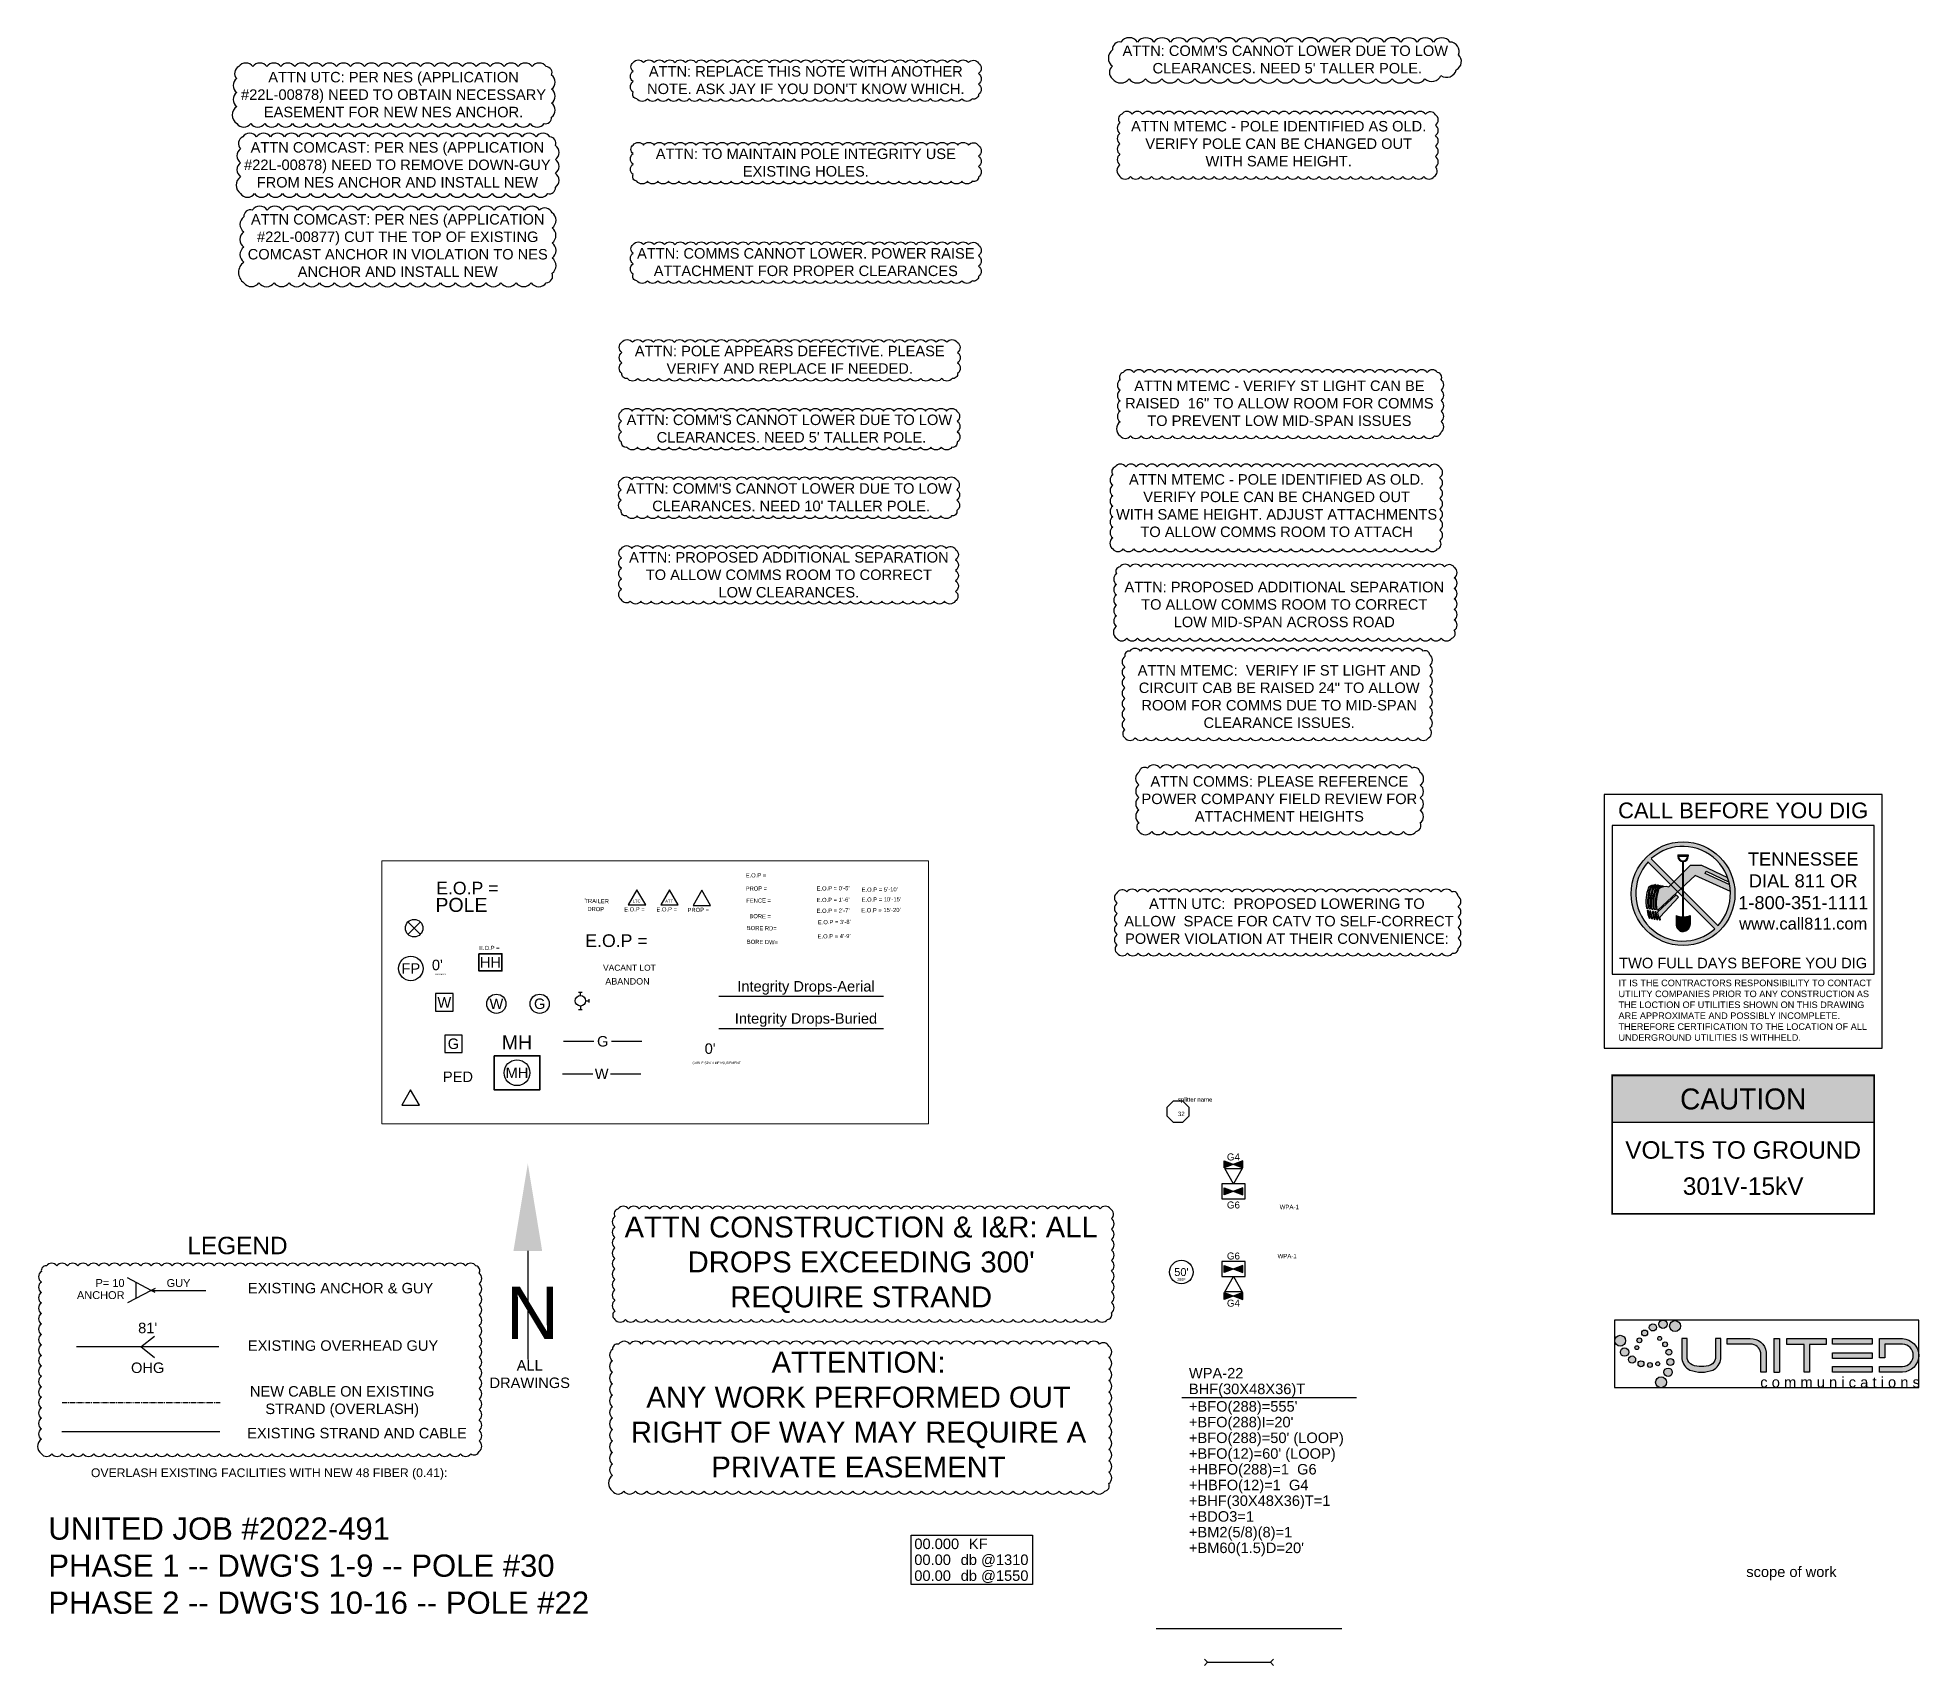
# Model space of a CAD drawing. Header units: inches. Extents: x 29 to 22121, y 36 to 12095.
# Drawn here: x 10843 to 11921, y 6903 to 7835 of the extents above; entities that cross this region are included whole.
import ezdxf
from ezdxf import colors
from ezdxf.entities.mleader import LeaderData, LeaderLine
from ezdxf.enums import TextEntityAlignment as Align
from ezdxf.math import Vec2, Vec3

# ---------------------------------------------------------------- set-up
doc = ezdxf.new("R2018")
doc.units = ezdxf.units.IN
doc.header["$MEASUREMENT"] = 0
doc.linetypes.add('DASHDOT', pattern=[1, 0.5, -0.25, 0, -0.25])
doc.linetypes.add('HIDDEN', pattern=[0.375, 0.25, -0.125])
doc.layers.add('ANNOTATIONS', color=1, linetype='Continuous', lineweight=25)
for name, color, linetype in [('Integrity Attachments-MR', 1, 'Continuous'), ('Integrity Cable-Aerial', 12, 'DASHDOT'), ('Integrity Drops-Aerial', 5, 'HIDDEN'), ('Integrity Drops-Buried', 32, 'HIDDEN'), ('Integrity Existing', 2, 'Continuous'), ('Integrity Logos', 8, 'Continuous'), ('Integrity Map Coils-Buried', 4, 'Continuous'), ('Integrity Notes', 1, 'Continuous'), ('Integrity Pole-Units', 12, 'Continuous'), ('Integrity Proposed', 12, 'Continuous'), ('Integrity Roads-EOP', 250, 'Continuous')]:
    doc.layers.add(name, color=color, linetype=linetype)
doc.styles.add('Caution', font='IMPRISHA.TTF', dxfattribs={"oblique": 15})
doc.styles.add('New TextStyle_0', font='ARIALUNI.ttf', dxfattribs={"height": 0.2})
doc.styles.get("Standard").update_dxf_attribs({"font": 'arial.ttf'})
doc.linetypes.add('FENCELINE1', pattern='A,0.25,-0.1,[133,ltypeshp.shx,S=0.1,R=0,X=-0.1,Y=0],-0.1,1', length=1.45)

msp = doc.modelspace()

# ---------------------------------------------------------------- texts
for s, width, gutter_width, insert, char_height, attachment_point in [("ATTN CONSTRUCTION & I&R: ALL DROPS EXCEEDING 300' REQUIRE STRAND", 276.349, 30, (11315.1, 7160), 12, 2), ('LEGEND', 136.939, 1, (10929.2, 7148.4), 10, 1), ('EXISTING ANCHOR & GUY', 147.11, 1, (10963.9, 7122), 6, 1), ('EXISTING OVERHEAD GUY', 147.11, 1, (10963.9, 7089.1), 6, 1), ('ATTENTION:\\PANY WORK PERFORMED OUT RIGHT OF WAY MAY REQUIRE A PRIVATE EASEMENT', 276.349, 30, (11313.6, 7082.6), 12, 2), ('ALL \\PDRAWINGS', 161.184, 125.2, (11125.3, 7077.8), 6, 2), ('NEW CABLE ON EXISTING STRAND (OVERLASH)', 107.166, 1, (11017.9, 7062.9), 6, 2), ('EXISTING STRAND AND CABLE', 147.11, 1, (10963.5, 7039), 6, 1), ('OVERLASH EXISTING FACILITIES WITH NEW 48 FIBER (0.41):', 330.408, 1, (10874, 7015.8), 5, 1)]:
    msp.add_mtext_dynamic_manual_height_columns(s, width=width, gutter_width=gutter_width, heights=[0], dxfattribs=dict(insert=insert, char_height=char_height, attachment_point=attachment_point))
at = {"layer": 'ANNOTATIONS', "lineweight": 0, "style": 'New TextStyle_0'}
for s, height, p in [('E.O.P = ', 7.25, (11071.7, 7344.4)), ('E.O.P = ', 7.25, (11157.1, 7314.3)), ('VACANT LOT', 3.44, (11167.3, 7300.7)), ('ABANDON', 3.67, (11168.6, 7292.8, 0.3))]:
    msp.add_text(s, height=height, dxfattribs=at).set_placement(p)
for s, height, rotation, p in [('E.O.P = ', 2.38, 0.642, (11249, 7354.1, 0.3)), ('TRAILER', 2.38, 359.2087, (11156.6, 7339.5)), ('LTC', 1.69, 0.642, (11184.3, 7339.7)), ('ATT', 1.69, 0.642, (11202.9, 7339.7)), ('PROP = ', 2.38, 0.642, (11249, 7346.5, 0.3)), ('FENCE = ', 2.38, 0.642, (11249.3, 7339.6)), ('E.O.P = 0’-5’', 2.378, 0.642, (11289.6, 7346.6)), ('E.O.P = 1’-6’', 2.378, 0.642, (11289.6, 7340)), ('E.O.P = 10’-15’', 2.378, 0.642, (11315.4, 7340.2)), ('E.O.P = 5’-10’', 2.378, 0.642, (11315.4, 7345.9)), ('DROP', 2.38, 359.2087, (11158.3, 7334.9)), ('E.O.P = ', 2.38, 0.642, (11179.4, 7334.6)), ('E.O.P = ', 2.38, 0.642, (11197.9, 7334.6)), ('PROP = ', 2.38, 0.642, (11215.7, 7334.3)), ('BORE = ', 2.38, 359.2087, (11251.1, 7330.8)), ('E.O.P = 2’-7’', 2.378, 0.642, (11289.6, 7333.8)), ('E.O.P = 3’-8’', 2.378, 0.642, (11290.3, 7327.3)), ('E.O.P = 15’-20’', 2.378, 0.642, (11315.2, 7334.1)), ('BORE RD= ', 2.38, 359.2087, (11249.6, 7324)), ('BORE DW= ', 2.38, 359.2087, (11249.6, 7316.1)), ('E.O.P = 4’-9’', 2.378, 0.642, (11290.2, 7319.2)), ('E.O.P = ', 2.38, 0.642, (11096.3, 7312.5, 0.3))]:
    msp.add_text(s, height=height, rotation=rotation, dxfattribs=at).set_placement(p)
at = {"layer": 'ANNOTATIONS', "lineweight": 0, "attachment_point": 1, "style": 'New TextStyle_0'}
for s, insert, char_height in [('FP DISTANCE', (11069.2, 7299.1), 0.898), ('CABLE SPAN MEASUREMENT', (11218.5, 7248.6), 1.385)]:
    msp.add_mtext(s, dxfattribs=dict(at, insert=insert, char_height=char_height))
at = {"layer": 'Integrity Attachments-MR'}
for s, width, gutter_width, heights, insert, char_height, attachment_point in [("ATTN: COMM'S CANNOT LOWER DUE TO LOW  CLEARANCES. NEED 5' TALLER POLE.", 187.194, 30, [0], (11558, 7830.4), 6, 2), ('ATTN UTC: PER NES (APPLICATION #22L-00878) NEED TO OBTAIN NECESSARY EASEMENT FOR NEW NES ANCHOR.', 184.22, 1, [0], (11047.3, 7815.3), 6, 2), ('ATTN MTEMC - POLE IDENTIFIED AS OLD. \\PVERIFY POLE CAN BE CHANGED OUT \\PWITH SAME HEIGHT.', 234.599, 30, [39.2], (11554.2, 7787.2), 6, 2), ('ATTN COMCAST: PER NES (APPLICATION #22L-00878) NEED TO REMOVE DOWN-GUY FROM NES ANCHOR AND INSTALL NEW', 184.22, 1, [0], (11049.5, 7775.1), 6, 2), ('ATTN COMCAST: PER NES (APPLICATION #22L-00877) CUT THE TOP OF EXISTING COMCAST ANCHOR IN VIOLATION TO NES ANCHOR AND INSTALL NEW', 184.22, 1, [0], (11049.7, 7733.9), 6, 2), ('ATTN MTEMC - VERIFY ST LIGHT CAN BE\\PRAISED  16" TO ALLOW ROOM FOR COMMS \\PTO PREVENT LOW MID-SPAN ISSUES', 234.599, 30, [39.2], (11554.6, 7638.6), 6, 2), ('ATTN MTEMC - POLE IDENTIFIED AS OLD. \\PVERIFY POLE CAN BE CHANGED OUT \\PWITH SAME HEIGHT. ADJUST ATTACHMENTS\\PTO ALLOW COMMS ROOM TO ATTACH', 234.599, 30, [39.2], (11553, 7585), 6, 2), ('ATTN: PROPOSED ADDITIONAL SEPARATION\\PTO ALLOW COMMS ROOM TO CORRECT \\PLOW MID-SPAN ACROSS ROAD\\P ', 234.599, 30, [39.2], (11557.4, 7523.4), 6, 2), ('ATTN MTEMC:  VERIFY IF ST LIGHT AND CIRCUIT CAB BE RAISED 24" TO ALLOW ROOM FOR COMMS DUE TO MID-SPAN CLEARANCE ISSUES. ', 187.194, 30, [0], (11554.5, 7475.7), 6, 2), ('ATTN COMMS: PLEASE REFERENCE POWER COMPANY FIELD REVIEW FOR ATTACHMENT HEIGHTS', 178.812, 30, [39.2], (11554.6, 7412.1), 6, 2), ("UNITED JOB #2022-491\\PPHASE 1 -- DWG'S 1-9 -- POLE #30\\PPHASE 2 -- DWG'S 10-16 -- POLE #22", 398.144, 63.6, [230.4], (10849.6, 6987.7), 12.728, 1)]:
    msp.add_mtext_dynamic_manual_height_columns(s, width=width, gutter_width=gutter_width, heights=heights, dxfattribs=dict(at, insert=insert, char_height=char_height, attachment_point=attachment_point))
at = {"layer": 'Integrity Drops-Aerial'}
msp.add_text('Integrity Drops-Aerial', height=6, dxfattribs=at).set_placement((11283.5, 7287), align=Align.BOTTOM_CENTER)
at = {"layer": 'Integrity Drops-Buried'}
msp.add_text('Integrity Drops-Buried', height=6, dxfattribs=at).set_placement((11283.5, 7268.6), align=Align.BOTTOM_CENTER)
at = {"layer": 'Integrity Logos'}
msp.add_text('c o m m u n i c a t i o n s', height=6.04, dxfattribs=at).set_placement((11830, 7062.1))
at = {"layer": 'Integrity Notes'}
for s, width, gutter_width, insert, char_height, attachment_point in [('ATTN UTC:  PROPOSED LOWERING TO\\P ALLOW  SPACE FOR CATV TO SELF-CORRECT \\PPOWER VIOLATION AT THEIR CONVENIENCE:', 314.829, 58.3, (11558.9, 7342.1), 6, 2), ('N', 104.713, 1, (11111.7, 7119.8), 30, 1)]:
    msp.add_mtext_dynamic_manual_height_columns(s, width=width, gutter_width=gutter_width, heights=[0], dxfattribs=dict(at, insert=insert, char_height=char_height, attachment_point=attachment_point))

# ---------------------------------------------------------------- blocks, each defined once
blk = doc.blocks.new('dbLoss')
blk.add_lwpolyline([(34.7, -28.2), (-34.7, -28.2), (-34.7, 0), (34.7, 0)], close=True)
for s, p in [('KF', (-1.7, -8)), ('db @1310', (-6.4, -17.1)), ('db @1550', (-6.4, -26.2))]:
    blk.add_text(s, height=6).set_placement(p)
blk.add_attdef('LOCATION', text='', height=6).set_placement((0, 0), align=Align.BOTTOM_CENTER)
for tag, p in [('KF', (-7.3, -8)), ('DB1310', (-12, -17.1)), ('DB1550', (-12, -26.2))]:
    blk.add_attdef(tag, text='', height=6).set_placement(p, align=Align.RIGHT)
at = {"flags": 1}
for tag, p in [('SPLICES', (-5.6, -35.4)), ('CONNECTORS', (-5.6, -44.5)), ('SPLITTER', (-5.6, -53.7))]:
    blk.add_attdef(tag, text='', height=6, dxfattribs=at).set_placement(p, align=Align.RIGHT)
blk = doc.blocks.new('iClosure')
h = blk.add_hatch(color=256)
h.dxf.hatch_style = 1
h.paths.add_polyline_path([(0, 0), (-5.4, 2), (-5.4, -2)])
h.paths.add_polyline_path([(5.4, 2), (0, 0), (5.4, -2)])
blk.add_lwpolyline([(5.4, -2), (5.4, 2), (-5.4, -2), (-5.4, 2), (5.4, -2)])
blk.add_attdef('TYPE', text='', height=4).set_placement((0, 2.7), align=Align.BOTTOM_CENTER)
blk = doc.blocks.new('iLHH')
blk.add_lwpolyline([(-6.7, -4.3), (6.7, -4.3), (6.7, 4.3), (-6.7, 4.3)], close=True)
at = {"flags": 1}
blk.add_attdef('SIZE', text='', height=4, dxfattribs=at).set_placement((-6.8, 20.6), align=Align.TOP_LEFT)
at = {"lineweight": 30, "flags": 106}
blk.add_attdef('NUMBER', text='', height=6, dxfattribs=at).set_placement((0, 11), align=Align.MIDDLE_CENTER)
blk = doc.blocks.new('iLPED')
blk.add_lwpolyline([(-5, -8.7), (0, 0), (5, -8.7)], close=True)
at = {"lineweight": 30, "flags": 106}
blk.add_attdef('NUMBER', text='', height=6, dxfattribs=at).set_placement((0, -16.8), align=Align.MIDDLE_CENTER)
at = {"flags": 1}
blk.add_attdef('SIZE', text='', height=4, dxfattribs=at).set_placement((-6.8, -22.1), align=Align.TOP_LEFT)
blk = doc.blocks.new('pole_info')
at = {"flags": 1}
for tag, p in [('POLENUM', (-140, 0)), ('POSITION', (-92.8, 0))]:
    blk.add_attdef(tag, p, '', height=6, dxfattribs=at)
for tag, p in [('ITEM1', (0, 0)), ('ITEM2', (41.8, 0))]:
    blk.add_attdef(tag, p, '', height=6)
blk = doc.blocks.new('pole_unit')
at = {"flags": 1}
for tag, p in [('POLENUM', (-140, 0)), ('POSITION', (-92.8, 0)), ('DWGNUM', (-45.5, 0))]:
    blk.add_attdef(tag, p, '', height=6, dxfattribs=at)
blk.add_attdef('AMOUNT', (0, 0), '', height=6)
blk = doc.blocks.new('Map coil')
blk.add_circle((0, 0), 9)
blk.add_attdef('LL', text='', height=6).set_placement((0, 0), align=Align.MIDDLE_CENTER)
blk.add_attdef('TYPE', text='', height=2).set_placement((0, -7.2), align=Align.BOTTOM_CENTER)
blk = doc.blocks.new('pwr mh')
at = {"lineweight": 35}
blk.add_lwpolyline([(-13.1, 9.7), (13.1, 9.7), (13.1, -9.7), (-13.1, -9.7)], close=True, dxfattribs=at)
blk.add_circle((0, 0), 7.38)
blk.add_text('MH', height=6).set_placement((0, 0), align=Align.MIDDLE_CENTER)
at = {"lineweight": 35, "flags": 1}
for tag, p in [('TYPE', (0, 35.5)), ('LATLONG', (0, 27.8))]:
    blk.add_attdef(tag, text='', height=6, dxfattribs=at).set_placement(p, align=Align.MIDDLE_CENTER)
at = {"lineweight": 35}
blk.add_attdef('MHNUM', text='', height=8, dxfattribs=at).set_placement((0, 17.4), align=Align.MIDDLE_CENTER)
blk = doc.blocks.new('WV')
at = {"linetype": 'Continuous'}
blk.add_circle((0, 0), 5.5, dxfattribs=at)
blk.add_text('W', height=6, dxfattribs=at).set_placement((0, 0), align=Align.MIDDLE_CENTER)
blk = doc.blocks.new('GV')
at = {"linetype": 'Continuous'}
blk.add_circle((0, 0), 5.5, dxfattribs=at)
blk.add_text('G', height=6, dxfattribs=at).set_placement((0, 0), align=Align.MIDDLE_CENTER)
blk = doc.blocks.new('FH')
for points in [[(-1, 5), (1, 5)], [(0, 3), (0, 5)], [(3, 0), (5, 0)], [(5, -1), (5, 1)], [(-1, -5), (1, -5)], [(0, -3), (0, -5)]]:
    blk.add_lwpolyline(points)
blk.add_circle((0, 0), 3)
blk = doc.blocks.new('GL')
at = {"linetype": 'Continuous'}
for points in [[(-22.4, 0), (-5, 0)], [(5, 0), (22.4, 0)]]:
    blk.add_lwpolyline(points, dxfattribs=at)
blk.add_text('G', height=6, dxfattribs=at).set_placement((0, 0), align=Align.MIDDLE_CENTER)
blk = doc.blocks.new('WM')
at = {"linetype": 'Continuous'}
blk.add_lwpolyline([(-5, -5), (5, -5), (5, 5), (-5, 5)], close=True, dxfattribs=at)
blk.add_text('W', height=6, dxfattribs=at).set_placement((0, 0), align=Align.MIDDLE_CENTER)
blk = doc.blocks.new('GM')
at = {"linetype": 'Continuous'}
blk.add_lwpolyline([(-5, -5), (5, -5), (5, 5), (-5, 5)], close=True, dxfattribs=at)
blk.add_text('G', height=6, dxfattribs=at).set_placement((0, 0), align=Align.MIDDLE_CENTER)
blk = doc.blocks.new('WL')
at = {"linetype": 'Continuous'}
for points in [[(-22.4, 0), (-5, 0)], [(5, 0), (22.4, 0)]]:
    blk.add_lwpolyline(points, dxfattribs=at)
blk.add_text('W', height=6, dxfattribs=at).set_placement((0, 0), align=Align.MIDDLE_CENTER)
blk = doc.blocks.new('PED')
blk.add_lwpolyline([(5, -2.9), (0, 5.8), (-5, -2.9)], close=True)
blk.add_attdef('PEDNUM', text='', height=8).set_placement((27.1, 13.3), align=Align.MIDDLE_CENTER)
at = {"flags": 1}
for tag, p in [('TYPE', (26.5, 1)), ('LATLONG', (26.5, -7.5))]:
    blk.add_attdef(tag, text='', height=6, dxfattribs=at).set_placement(p, align=Align.MIDDLE_LEFT)
blk = doc.blocks.new('iSplitter')
blk.add_lwpolyline([(-6.2, 2.6), (-2.6, 6.2), (2.6, 6.2), (6.2, 2.6), (6.2, -2.6), (2.6, -6.2), (-2.6, -6.2), (-6.2, -2.6), (-6.2, 2.6)])
at = {"lineweight": 30, "flags": 104}
blk.add_attdef('CLOSURE', text='', height=6, dxfattribs=at).set_placement((0, 8.2), align=Align.BOTTOM_CENTER)
at = {"lineweight": 30, "flags": 106}
blk.add_attdef('SZ', text='', height=6, dxfattribs=at).set_placement((0, 0), align=Align.MIDDLE_CENTER)
blk = doc.blocks.new('Notes-TallerPole5')
at = {"layer": 'Integrity Attachments-MR'}
blk.add_lwpolyline([(-96.1, 20.7, -0.520567), (-90.1, 20.7, -0.520567), (-84.1, 20.7, -0.520567), (-78.1, 20.7, -0.520567), (-72.1, 20.7, -0.520567), (-66.1, 20.7, -0.520567), (-60.1, 20.7, -0.520567), (-54.1, 20.7, -0.520567), (-48.1, 20.7, -0.520567), (-42.1, 20.7, -0.520567), (-36.1, 20.7, -0.520567), (-30.1, 20.7, -0.520567), (-24.1, 20.7, -0.520567), (-18.1, 20.7, -0.520567), (-12.1, 20.7, -0.520567), (-6.1, 20.7, -0.520567), (-0.1, 20.7, -0.520567), (5.9, 20.7, -0.520567), (11.9, 20.7, -0.520567), (17.9, 20.7, -0.520567), (23.9, 20.7, -0.520567), (29.9, 20.7, -0.520567), (35.9, 20.7, -0.520567), (41.9, 20.7, -0.520567), (47.9, 20.7, -0.520567), (53.9, 20.7, -0.520567), (59.9, 20.7, -0.520567), (65.9, 20.7, -0.520567), (71.9, 20.7, -0.520567), (77.9, 20.7, -0.520567), (83.9, 20.7, -0.520567), (89.9, 20.7, -0.520567), (95.9, 20.7, -0.520567), (96.1, 14.9, -0.520567), (96.1, 8.9, -0.520567), (96.1, 2.9, -0.520567), (93, 0, -0.520567), (87, 0, -0.520567), (81, 0, -0.520567), (75, 0, -0.520567), (69, 0, -0.520567), (63, 0, -0.520567), (57, 0, -0.520567), (51, 0, -0.520567), (45, 0, -0.520567), (39, 0, -0.520567), (33, 0, -0.520567), (27, 0, -0.520567), (21, 0, -0.520567), (15, 0, -0.520567), (9, 0, -0.520567), (3, 0, -0.520567), (-3, 0, -0.520567), (-9, 0, -0.520567), (-15, 0, -0.520567), (-21, 0, -0.520567), (-27, 0, -0.520567), (-33, 0, -0.520567), (-39, 0, -0.520567), (-45, 0, -0.520567), (-51, 0, -0.520567), (-57, 0, -0.520567), (-63, 0, -0.520567), (-69, 0, -0.520567), (-75, 0, -0.520567), (-81, 0, -0.520567), (-87, 0, -0.520567), (-93, 0, -0.520567), (-96.1, 2.9, -0.520567), (-96.1, 8.9, -0.520567), (-96.1, 14.9, -0.520567)], format="xyb", close=True, dxfattribs=at)
at = {"layer": 'Integrity Attachments-MR', "insert": (0, 18.7), "char_height": 6, "attachment_point": 2}
blk.add_mtext_dynamic_manual_height_columns("ATTN: COMM'S CANNOT LOWER DUE TO LOW  CLEARANCES. NEED 5' TALLER POLE.", width=187.194, gutter_width=30, heights=[0], dxfattribs=at)
blk = doc.blocks.new('Notes-DefectivePole')
at = {"layer": 'Integrity Attachments-MR'}
blk.add_lwpolyline([(-96.1, 20.7, -0.520567), (-90.1, 20.7, -0.520567), (-84.1, 20.7, -0.520567), (-78.1, 20.7, -0.520567), (-72.1, 20.7, -0.520567), (-66.1, 20.7, -0.520567), (-60.1, 20.7, -0.520567), (-54.1, 20.7, -0.520567), (-48.1, 20.7, -0.520567), (-42.1, 20.7, -0.520567), (-36.1, 20.7, -0.520567), (-30.1, 20.7, -0.520567), (-24.1, 20.7, -0.520567), (-18.1, 20.7, -0.520567), (-12.1, 20.7, -0.520567), (-6.1, 20.7, -0.520567), (-0.1, 20.7, -0.520567), (5.9, 20.7, -0.520567), (11.9, 20.7, -0.520567), (17.9, 20.7, -0.520567), (23.9, 20.7, -0.520567), (29.9, 20.7, -0.520567), (35.9, 20.7, -0.520567), (41.9, 20.7, -0.520567), (47.9, 20.7, -0.520567), (53.9, 20.7, -0.520567), (59.9, 20.7, -0.520567), (65.9, 20.7, -0.520567), (71.9, 20.7, -0.520567), (77.9, 20.7, -0.520567), (83.9, 20.7, -0.520567), (89.9, 20.7, -0.520567), (95.9, 20.7, -0.520567), (96.1, 14.9, -0.520567), (96.1, 8.9, -0.520567), (96.1, 2.9, -0.520567), (93, 0, -0.520567), (87, 0, -0.520567), (81, 0, -0.520567), (75, 0, -0.520567), (69, 0, -0.520567), (63, 0, -0.520567), (57, 0, -0.520567), (51, 0, -0.520567), (45, 0, -0.520567), (39, 0, -0.520567), (33, 0, -0.520567), (27, 0, -0.520567), (21, 0, -0.520567), (15, 0, -0.520567), (9, 0, -0.520567), (3, 0, -0.520567), (-3, 0, -0.520567), (-9, 0, -0.520567), (-15, 0, -0.520567), (-21, 0, -0.520567), (-27, 0, -0.520567), (-33, 0, -0.520567), (-39, 0, -0.520567), (-45, 0, -0.520567), (-51, 0, -0.520567), (-57, 0, -0.520567), (-63, 0, -0.520567), (-69, 0, -0.520567), (-75, 0, -0.520567), (-81, 0, -0.520567), (-87, 0, -0.520567), (-93, 0, -0.520567), (-96.1, 2.9, -0.520567), (-96.1, 8.9, -0.520567), (-96.1, 14.9, -0.520567)], format="xyb", close=True, dxfattribs=at)
at = {"layer": 'Integrity Attachments-MR', "insert": (0, 18.7), "char_height": 6, "attachment_point": 2}
blk.add_mtext_dynamic_manual_height_columns('ATTN: POLE APPEARS DEFECTIVE. PLEASE\\PVERIFY AND REPLACE IF NEEDED.', width=187.194, gutter_width=30, heights=[0], dxfattribs=at)
blk = doc.blocks.new('Notes-PRA')
blk.add_lwpolyline([(-98.9, 20.7, -0.520567), (-92.9, 20.7, -0.520567), (-86.9, 20.7, -0.520567), (-80.9, 20.7, -0.520567), (-74.9, 20.7, -0.520567), (-68.9, 20.7, -0.520567), (-62.9, 20.7, -0.520567), (-56.9, 20.7, -0.520567), (-50.9, 20.7, -0.520567), (-44.9, 20.7, -0.520567), (-38.9, 20.7, -0.520567), (-32.9, 20.7, -0.520567), (-26.9, 20.7, -0.520567), (-20.9, 20.7, -0.520567), (-14.9, 20.7, -0.520567), (-8.9, 20.7, -0.520567), (-2.9, 20.7, -0.520567), (3.1, 20.7, -0.520567), (9.1, 20.7, -0.520567), (15.1, 20.7, -0.520567), (21.1, 20.7, -0.520567), (27.1, 20.7, -0.520567), (33.1, 20.7, -0.520567), (39.1, 20.7, -0.520567), (45.1, 20.7, -0.520567), (51.1, 20.7, -0.520567), (57.1, 20.7, -0.520567), (63.1, 20.7, -0.520567), (69.1, 20.7, -0.520567), (75.1, 20.7, -0.520567), (81.1, 20.7, -0.520567), (87.1, 20.7, -0.520567), (93.1, 20.7, -0.520567), (98.9, 20.4, -0.520567), (98.9, 14.4, -0.520567), (98.9, 8.4, -0.520567), (98.9, 2.4, -0.520567), (95.3, 0, -0.520567), (89.3, 0, -0.520567), (83.3, 0, -0.520567), (77.3, 0, -0.520567), (71.3, 0, -0.520567), (65.3, 0, -0.520567), (59.3, 0, -0.520567), (53.3, 0, -0.520567), (47.3, 0, -0.520567), (41.3, 0, -0.520567), (35.3, 0, -0.520567), (29.3, 0, -0.520567), (23.3, 0, -0.520567), (17.3, 0, -0.520567), (11.3, 0, -0.520567), (5.3, 0, -0.520567), (-0.7, 0, -0.520567), (-6.7, 0, -0.520567), (-12.7, 0, -0.520567), (-18.7, 0, -0.520567), (-24.7, 0, -0.520567), (-30.7, 0, -0.520567), (-36.7, 0, -0.520567), (-42.7, 0, -0.520567), (-48.7, 0, -0.520567), (-54.7, 0, -0.520567), (-60.7, 0, -0.520567), (-66.7, 0, -0.520567), (-72.7, 0, -0.520567), (-78.7, 0, -0.520567), (-84.7, 0, -0.520567), (-90.7, 0, -0.520567), (-96.7, 0, -0.520567), (-98.9, 3.8, -0.520567), (-98.9, 9.8, -0.520567), (-98.9, 15.8, -0.520567)], format="xyb", close=True)
at = {"insert": (0, 18.7), "char_height": 6, "attachment_point": 2}
blk.add_mtext_dynamic_manual_height_columns('ATTN: COMMS CANNOT LOWER. POWER RAISE ATTACHMENT FOR PROPER CLEARANCES', width=196.736, gutter_width=30, heights=[0], dxfattribs=at)
blk = doc.blocks.new('Notes-UEH')
blk.add_lwpolyline([(-98.9, 20.7, -0.520567), (-92.9, 20.7, -0.520567), (-86.9, 20.7, -0.520567), (-80.9, 20.7, -0.520567), (-74.9, 20.7, -0.520567), (-68.9, 20.7, -0.520567), (-62.9, 20.7, -0.520567), (-56.9, 20.7, -0.520567), (-50.9, 20.7, -0.520567), (-44.9, 20.7, -0.520567), (-38.9, 20.7, -0.520567), (-32.9, 20.7, -0.520567), (-26.9, 20.7, -0.520567), (-20.9, 20.7, -0.520567), (-14.9, 20.7, -0.520567), (-8.9, 20.7, -0.520567), (-2.9, 20.7, -0.520567), (3.1, 20.7, -0.520567), (9.1, 20.7, -0.520567), (15.1, 20.7, -0.520567), (21.1, 20.7, -0.520567), (27.1, 20.7, -0.520567), (33.1, 20.7, -0.520567), (39.1, 20.7, -0.520567), (45.1, 20.7, -0.520567), (51.1, 20.7, -0.520567), (57.1, 20.7, -0.520567), (63.1, 20.7, -0.520567), (69.1, 20.7, -0.520567), (75.1, 20.7, -0.520567), (81.1, 20.7, -0.520567), (87.1, 20.7, -0.520567), (93.1, 20.7, -0.520567), (98.9, 20.4, -0.520567), (98.9, 14.4, -0.520567), (98.9, 8.4, -0.520567), (98.9, 2.4, -0.520567), (95.3, 0, -0.520567), (89.3, 0, -0.520567), (83.3, 0, -0.520567), (77.3, 0, -0.520567), (71.3, 0, -0.520567), (65.3, 0, -0.520567), (59.3, 0, -0.520567), (53.3, 0, -0.520567), (47.3, 0, -0.520567), (41.3, 0, -0.520567), (35.3, 0, -0.520567), (29.3, 0, -0.520567), (23.3, 0, -0.520567), (17.3, 0, -0.520567), (11.3, 0, -0.520567), (5.3, 0, -0.520567), (-0.7, 0, -0.520567), (-6.7, 0, -0.520567), (-12.7, 0, -0.520567), (-18.7, 0, -0.520567), (-24.7, 0, -0.520567), (-30.7, 0, -0.520567), (-36.7, 0, -0.520567), (-42.7, 0, -0.520567), (-48.7, 0, -0.520567), (-54.7, 0, -0.520567), (-60.7, 0, -0.520567), (-66.7, 0, -0.520567), (-72.7, 0, -0.520567), (-78.7, 0, -0.520567), (-84.7, 0, -0.520567), (-90.7, 0, -0.520567), (-96.7, 0, -0.520567), (-98.9, 3.8, -0.520567), (-98.9, 9.8, -0.520567), (-98.9, 15.8, -0.520567)], format="xyb", close=True)
at = {"insert": (0, 18.7), "char_height": 6, "attachment_point": 2}
blk.add_mtext_dynamic_manual_height_columns('ATTN: TO MAINTAIN POLE INTEGRITY USE EXISTING HOLES.', width=196.736, gutter_width=30, heights=[0], dxfattribs=at)
blk = doc.blocks.new('Notes-Other')
blk.add_lwpolyline([(-98.9, 20.7, -0.520567), (-92.9, 20.7, -0.520567), (-86.9, 20.7, -0.520567), (-80.9, 20.7, -0.520567), (-74.9, 20.7, -0.520567), (-68.9, 20.7, -0.520567), (-62.9, 20.7, -0.520567), (-56.9, 20.7, -0.520567), (-50.9, 20.7, -0.520567), (-44.9, 20.7, -0.520567), (-38.9, 20.7, -0.520567), (-32.9, 20.7, -0.520567), (-26.9, 20.7, -0.520567), (-20.9, 20.7, -0.520567), (-14.9, 20.7, -0.520567), (-8.9, 20.7, -0.520567), (-2.9, 20.7, -0.520567), (3.1, 20.7, -0.520567), (9.1, 20.7, -0.520567), (15.1, 20.7, -0.520567), (21.1, 20.7, -0.520567), (27.1, 20.7, -0.520567), (33.1, 20.7, -0.520567), (39.1, 20.7, -0.520567), (45.1, 20.7, -0.520567), (51.1, 20.7, -0.520567), (57.1, 20.7, -0.520567), (63.1, 20.7, -0.520567), (69.1, 20.7, -0.520567), (75.1, 20.7, -0.520567), (81.1, 20.7, -0.520567), (87.1, 20.7, -0.520567), (93.1, 20.7, -0.520567), (98.9, 20.4, -0.520567), (98.9, 14.4, -0.520567), (98.9, 8.4, -0.520567), (98.9, 2.4, -0.520567), (95.3, 0, -0.520567), (89.3, 0, -0.520567), (83.3, 0, -0.520567), (77.3, 0, -0.520567), (71.3, 0, -0.520567), (65.3, 0, -0.520567), (59.3, 0, -0.520567), (53.3, 0, -0.520567), (47.3, 0, -0.520567), (41.3, 0, -0.520567), (35.3, 0, -0.520567), (29.3, 0, -0.520567), (23.3, 0, -0.520567), (17.3, 0, -0.520567), (11.3, 0, -0.520567), (5.3, 0, -0.520567), (-0.7, 0, -0.520567), (-6.7, 0, -0.520567), (-12.7, 0, -0.520567), (-18.7, 0, -0.520567), (-24.7, 0, -0.520567), (-30.7, 0, -0.520567), (-36.7, 0, -0.520567), (-42.7, 0, -0.520567), (-48.7, 0, -0.520567), (-54.7, 0, -0.520567), (-60.7, 0, -0.520567), (-66.7, 0, -0.520567), (-72.7, 0, -0.520567), (-78.7, 0, -0.520567), (-84.7, 0, -0.520567), (-90.7, 0, -0.520567), (-96.7, 0, -0.520567), (-98.9, 3.8, -0.520567), (-98.9, 9.8, -0.520567), (-98.9, 15.8, -0.520567)], format="xyb", close=True)
at = {"insert": (0, 18.7), "char_height": 6, "attachment_point": 2}
blk.add_mtext_dynamic_manual_height_columns("ATTN: REPLACE THIS NOTE WITH ANOTHER NOTE. ASK JAY IF YOU DON'T KNOW WHICH.", width=196.736, gutter_width=30, heights=[0], dxfattribs=at)
blk = doc.blocks.new('sPole')
for p, q in [((-3.5, 3.5), (3.5, -3.5)), ((-3.5, -3.5), (3.5, 3.5))]:
    blk.add_line(p, q)
blk.add_circle((0, 0), 5)
for tag, p in [('STATUS', (27.1, 24.9)), ('POLENUM', (27.1, 13.3))]:
    blk.add_attdef(tag, text='', height=8).set_placement(p, align=Align.MIDDLE_CENTER)
at = {"flags": 1}
for tag, p in [('OWNER', (26.5, 1)), ('OWNER_NUM', (26.5, -7.5)), ('OTHER_NUM', (26.5, -16)), ('HEIGHT_CLASS', (26.5, -24.5)), ('YEAR', (26.5, -33)), ('LATLONG', (26.5, -41.6)), ('GROUND', (26.5, -50.1))]:
    blk.add_attdef(tag, text='', height=6, dxfattribs=at).set_placement(p, align=Align.MIDDLE_LEFT)
for tag, p in [('NEU', (0.4, -12.4)), ('TF', (0.4, -17.5)), ('LP', (0.4, -22.6)), ('ANTENNA', (0.4, -27.6)), ('SLCIR', (0.4, -32.7)), ('NEW', (0.4, -42.8)), ('SL', (0.4, -37.7)), ('COMM01', (0.4, -47.9)), ('COMM02', (0.4, -52.9)), ('COMM03', (0.4, -58)), ('COMM04', (0.4, -63.1)), ('COMM05', (0.4, -68.1)), ('COMM06', (0.4, -73.2)), ('COMM07', (0.4, -78.2)), ('COMM08', (0.4, -83.3)), ('NOTE', (0.4, -88.4))]:
    blk.add_attdef(tag, text='', height=3.37, dxfattribs=at).set_placement(p, align=Align.BOTTOM_CENTER)
at = {"lineweight": 30, "flags": 104}
for tag, p in [('SPLICES', (42.8, -68.1)), ('CABLES', (42.8, -63.1)), ('UNITS', (42.8, -73.2))]:
    blk.add_attdef(tag, text='', height=3.37, dxfattribs=at).set_placement(p, align=Align.BOTTOM_CENTER)
blk = doc.blocks.new('sPed')
blk.add_lwpolyline([(5, -2.9), (0, 5.8), (-5, -2.9)], close=True)
for tag, p in [('STATUS', (27.1, 22)), ('PEDNUM', (27.1, 13.3))]:
    blk.add_attdef(tag, text='', height=6).set_placement(p, align=Align.MIDDLE_CENTER)
at = {"flags": 1}
for tag, p in [('TYPE', (26.5, 1)), ('GROUND', (26.5, -11.8)), ('LATLONG', (26.5, -5.4))]:
    blk.add_attdef(tag, text='', height=4.5, dxfattribs=at).set_placement(p, align=Align.MIDDLE_LEFT)
at = {"lineweight": 30, "flags": 104}
for tag, p in [('SPLICES', (38.5, -23.5)), ('CABLES', (38.5, -19.7)), ('UNITS', (38.5, -27.3))]:
    blk.add_attdef(tag, text='', height=2.53, dxfattribs=at).set_placement(p, align=Align.BOTTOM_CENTER)
blk = doc.blocks.new('sHH')
at = {"lineweight": 35}
blk.add_lwpolyline([(-6.6, 4.9), (6.6, 4.9), (6.6, -4.9), (-6.6, -4.9)], close=True, dxfattribs=at)
blk.add_text('HH', height=6).set_placement((0, 0), align=Align.MIDDLE_CENTER)
blk.add_attdef('STATUS', text='', height=6).set_placement((0, 20.4), align=Align.MIDDLE_CENTER)
blk.add_attdef('HHNUM', text='', height=6, dxfattribs=at).set_placement((0, 11.7), align=Align.MIDDLE_CENTER)
at = {"lineweight": 35, "flags": 1}
for tag, p in [('TYPE', (19.9, 4.9)), ('LATLONG', (19.9, -0.8))]:
    blk.add_attdef(tag, text='', height=4.5, dxfattribs=at).set_placement(p, align=Align.MIDDLE_LEFT)
at = {"flags": 1}
blk.add_attdef('GROUND', text='', height=4.5, dxfattribs=at).set_placement((19.9, -7.2), align=Align.MIDDLE_LEFT)
at = {"lineweight": 30, "flags": 104}
for tag, p in [('SPLICES', (32, -19.8)), ('CABLES', (32, -16)), ('UNITS', (32, -23.6))]:
    blk.add_attdef(tag, text='', height=2.53, dxfattribs=at).set_placement(p, align=Align.BOTTOM_CENTER)
blk = doc.blocks.new('sFP')
blk.add_circle((0, 0), 7)
blk.add_text('FP', height=6).set_placement((0, 0), align=Align.MIDDLE_CENTER)
at = {"lineweight": 35, "flags": 1}
blk.add_attdef('ROUTE', text='', height=6, dxfattribs=at).set_placement((20.2, 24.5), align=Align.MIDDLE_CENTER)
blk.add_attdef('NUMBER', text='', height=6).set_placement((21.3, 15.2), align=Align.MIDDLE_CENTER)
at = {"flags": 1}
for tag, p in [('TYPE', (17.5, -1.2)), ('LATLONG', (17.5, -7.6)), ('GROUND', (17.5, -14))]:
    blk.add_attdef(tag, text='', height=4.5, dxfattribs=at).set_placement(p, align=Align.MIDDLE_LEFT)
at = {"lineweight": 30, "flags": 104}
for tag, p in [('CABLES', (29.5, -21.9)), ('SPLICES', (29.5, -25.7)), ('UNITS', (29.5, -29.5))]:
    blk.add_attdef(tag, text='', height=2.53, dxfattribs=at).set_placement(p, align=Align.BOTTOM_CENTER)
blk = doc.blocks.new('Notes-TALL10')
at = {"layer": 'Integrity Attachments-MR'}
blk.add_lwpolyline([(-96.1, 2.1, -0.520567), (-90.1, 2.1, -0.520567), (-84.1, 2.1, -0.520567), (-78.1, 2.1, -0.520567), (-72.1, 2.1, -0.520567), (-66.1, 2.1, -0.520567), (-60.1, 2.1, -0.520567), (-54.1, 2.1, -0.520567), (-48.1, 2.1, -0.520567), (-42.1, 2.1, -0.520567), (-36.1, 2.1, -0.520567), (-30.1, 2.1, -0.520567), (-24.1, 2.1, -0.520567), (-18.1, 2.1, -0.520567), (-12.1, 2.1, -0.520567), (-6.1, 2.1, -0.520567), (-0.1, 2.1, -0.520567), (5.9, 2.1, -0.520567), (11.9, 2.1, -0.520567), (17.9, 2.1, -0.520567), (23.9, 2.1, -0.520567), (29.9, 2.1, -0.520567), (35.9, 2.1, -0.520567), (41.9, 2.1, -0.520567), (47.9, 2.1, -0.520567), (53.9, 2.1, -0.520567), (59.9, 2.1, -0.520567), (65.9, 2.1, -0.520567), (71.9, 2.1, -0.520567), (77.9, 2.1, -0.520567), (83.9, 2.1, -0.520567), (89.9, 2.1, -0.520567), (95.9, 2.1, -0.520567), (96.1, -3.7, -0.520567), (96.1, -9.7, -0.520567), (96.1, -15.7, -0.520567), (93, -18.7, -0.520567), (87, -18.7, -0.520567), (81, -18.7, -0.520567), (75, -18.7, -0.520567), (69, -18.7, -0.520567), (63, -18.7, -0.520567), (57, -18.7, -0.520567), (51, -18.7, -0.520567), (45, -18.7, -0.520567), (39, -18.7, -0.520567), (33, -18.7, -0.520567), (27, -18.7, -0.520567), (21, -18.7, -0.520567), (15, -18.7, -0.520567), (9, -18.7, -0.520567), (3, -18.7, -0.520567), (-3, -18.7, -0.520567), (-9, -18.7, -0.520567), (-15, -18.7, -0.520567), (-21, -18.7, -0.520567), (-27, -18.7, -0.520567), (-33, -18.7, -0.520567), (-39, -18.7, -0.520567), (-45, -18.7, -0.520567), (-51, -18.7, -0.520567), (-57, -18.7, -0.520567), (-63, -18.7, -0.520567), (-69, -18.7, -0.520567), (-75, -18.7, -0.520567), (-81, -18.7, -0.520567), (-87, -18.7, -0.520567), (-93, -18.7, -0.520567), (-96.1, -15.7, -0.520567), (-96.1, -9.7, -0.520567), (-96.1, -3.7, -0.520567)], format="xyb", close=True, dxfattribs=at)
at = {"layer": 'Integrity Attachments-MR', "insert": (0, 0), "char_height": 6, "attachment_point": 2}
blk.add_mtext_dynamic_manual_height_columns("ATTN: COMM'S CANNOT LOWER DUE TO LOW  CLEARANCES. NEED 10' TALLER POLE.", width=187.194, gutter_width=30, heights=[0], dxfattribs=at)
blk = doc.blocks.new('Notes-EC')
at = {"layer": 'Integrity Attachments-MR', "flags": 128}
blk.add_lwpolyline([(-95.9, 2.1, -0.520567), (-89.9, 2.1, -0.520567), (-83.9, 2.1, -0.520567), (-77.9, 2.1, -0.520567), (-71.9, 2.1, -0.520567), (-65.9, 2.1, -0.520567), (-59.9, 2.1, -0.520567), (-53.9, 2.1, -0.520567), (-47.9, 2.1, -0.520567), (-41.9, 2.1, -0.520567), (-35.9, 2.1, -0.520567), (-29.9, 2.1, -0.520567), (-23.9, 2.1, -0.520567), (-17.9, 2.1, -0.520567), (-11.9, 2.1, -0.520567), (-5.9, 2.1, -0.520567), (0.1, 2.1, -0.520567), (6.1, 2.1, -0.520567), (12.1, 2.1, -0.520567), (18.1, 2.1, -0.520567), (24.1, 2.1, -0.520567), (30.1, 2.1, -0.520567), (36.1, 2.1, -0.520567), (42.1, 2.1, -0.520567), (48.1, 2.1, -0.520567), (54.1, 2.1, -0.520567), (60.1, 2.1, -0.520567), (66.1, 2.1, -0.520567), (72.1, 2.1, -0.520567), (78.1, 2.1, -0.520567), (84.1, 2.1, -0.520567), (90.1, 2.1, -0.520567), (95.5, 1.5, -0.520567), (95.5, -4.5, -0.520567), (95.5, -10.5, -0.520567), (95.5, -16.5, -0.520567), (95.5, -22.5, -0.520567), (95.2, -28.2, -0.520567), (89.2, -28.2, -0.520567), (83.2, -28.2, -0.520567), (77.2, -28.2, -0.520567), (71.2, -28.2, -0.520567), (65.2, -28.2, -0.520567), (59.2, -28.2, -0.520567), (53.2, -28.2, -0.520567), (47.2, -28.2, -0.520567), (41.2, -28.2, -0.520567), (35.2, -28.2, -0.520567), (29.2, -28.2, -0.520567), (23.2, -28.2, -0.520567), (17.2, -28.2, -0.520567), (11.2, -28.2, -0.520567), (5.2, -28.2, -0.520567), (-0.8, -28.2, -0.520567), (-6.8, -28.2, -0.520567), (-12.8, -28.2, -0.520567), (-18.8, -28.2, -0.520567), (-24.8, -28.2, -0.520567), (-30.8, -28.2, -0.520567), (-36.8, -28.2, -0.520567), (-42.8, -28.2, -0.520567), (-48.8, -28.2, -0.520567), (-54.8, -28.2, -0.520567), (-60.8, -28.2, -0.520567), (-66.8, -28.2, -0.520567), (-72.8, -28.2, -0.520567), (-78.8, -28.2, -0.520567), (-84.8, -28.2, -0.520567), (-90.8, -28.2, -0.520567), (-95.9, -27.3, -0.520567), (-95.9, -21.3, -0.520567), (-95.9, -15.3, -0.520567), (-95.9, -9.3, -0.520567), (-95.9, -3.3, -0.520567)], format="xyb", close=True, dxfattribs=at)
at = {"layer": 'Integrity Attachments-MR', "insert": (0, 0), "char_height": 6, "attachment_point": 2}
blk.add_mtext_dynamic_manual_height_columns('ATTN: PROPOSED ADDITIONAL SEPARATION\\PTO ALLOW COMMS ROOM TO CORRECT \\PLOW CLEARANCES. ', width=234.599, gutter_width=30, heights=[39.2], dxfattribs=at)
blk = doc.blocks.new('ExGuyOL')
for p, q in [((51.5, 0), (9.8, 0)), ((48.4, 1.6), (51.5, 0)), ((48.4, -1.6), (51.5, 0))]:
    blk.add_line(p, q)
for tag, p in [('LH', (30.6, 5.7)), ('GUY', (30.6, -5.7))]:
    blk.add_attdef(tag, text='', height=6, rotation=180).set_placement(p, align=Align.MIDDLE_CENTER)
blk.add_attdef('PULL', text='', height=6, rotation=180).set_placement((71.8, -5.7), align=Align.MIDDLE_RIGHT)
blk = doc.blocks.new('ExAncOL')
for p, q in [((51.5, 0), (69.5, 9.5)), ((51.5, 0), (69.5, -9.5)), ((63, 6.1), (63, -6.1))]:
    blk.add_line(p, q)
at = {"flags": 1}
for tag, p in [('POLE', (39.5, 14.7)), ('ROUTE', (70.3, 14.7))]:
    blk.add_attdef(tag, text='', height=6, rotation=180, dxfattribs=at).set_placement(p, align=Align.MIDDLE_LEFT)
for tag, p in [('ANC', (71.8, 3.6)), ('PULL', (71.8, -5.7))]:
    blk.add_attdef(tag, text='', height=6, rotation=180).set_placement(p, align=Align.MIDDLE_RIGHT)
blk.add_attdef('OWNER', text='', height=6, rotation=180, dxfattribs=at).set_placement((71.8, -14.9), align=Align.MIDDLE_RIGHT)
blk = doc.blocks.new('ohgL')
blk.add_lwpolyline([(-3.9, 6.2), (3.9, 0), (-3.9, -6.2)])
for tag, p in [('TYPE', (0, 16.7)), ('SPAN', (0, -6.1))]:
    blk.add_attdef(tag, text='', height=6, rotation=180).set_placement(p, align=Align.BOTTOM_CENTER)
at = {"flags": 1}
blk.add_attdef('CLR', text='', height=6, rotation=180, dxfattribs=at).set_placement((0, -15.1), align=Align.BOTTOM_CENTER)
blk = doc.blocks.new('cable_span')
at = {"flags": 1}
for tag, p in [('POLENUM', (0, 18)), ('SEGMENT', (0, 9))]:
    blk.add_attdef(tag, text='', height=6, dxfattribs=at).set_placement(p, align=Align.BOTTOM_CENTER)
blk.add_attdef('LENGTH', text='', height=6).set_placement((0, 0), align=Align.BOTTOM_CENTER)
blk = doc.blocks.new('*U148')
at = {"layer": 'Integrity Notes'}
blk.add_line((0, 0), (36, 0), dxfattribs=at)
for points in [[(-1.8, -1.8), (0, 0), (-1.8, 1.8)], [(37.8, -1.8), (36, 0), (37.8, 1.8)]]:
    blk.add_lwpolyline(points, dxfattribs=at)
blk = doc.blocks.new('scope of work')
for tag, p in [('NUMBER', (0, 0)), ('TITLE', (0, -10.1)), ('DESCRIPTION', (0, -20.2)), ('START', (0, -30.4)), ('END', (0, -40.5)), ('WIRECENTER', (0, -50.6)), ('STRUCTURE', (0, -60.7))]:
    blk.add_attdef(tag, p, '', height=6)
at = {"flags": 1}
for tag, p in [('F1', (0, -70.8)), ('F2', (0, -81)), ('REFERENCES', (0, -91.1)), ('SPECIAL', (0, -101.2)), ('SOW', (0, -111.3)), ('REVISION', (0, -121.4))]:
    blk.add_attdef(tag, p, '', height=6, dxfattribs=at)
blk = doc.blocks.new('Volts')
h = blk.add_hatch(color=50)
h.dxf.hatch_style = 1
h.paths.add_polyline_path([(75, 52.3), (75, 79.2), (-75, 79.2), (-75, 52.3)])
h.paths.add_polyline_path([(-46.4, 56.4), (46.4, 56.4), (46.4, 74.9), (-46.4, 74.9)], flags=24)
at = {"const_width": 1}
blk.add_lwpolyline([(-75, 79.2), (75, 79.2), (75, 0), (-75, 0)], close=True, dxfattribs=at)
blk.add_lwpolyline([(75, 52.3), (-75, 52.3)])
at = {"style": 'Caution'}
blk.add_text('CAUTION', height=12, dxfattribs=at).set_placement((0, 65.7), align=Align.MIDDLE_CENTER)
blk.add_text('VOLTS TO GROUND', height=10).set_placement((0, 36.5), align=Align.MIDDLE_CENTER)
blk.add_attdef('VOLTS', text='', height=10).set_placement((0, 15.8), align=Align.MIDDLE_CENTER)
blk = doc.blocks.new('811')
h = blk.add_hatch(color=256)
h.dxf.hatch_style = 1
h.paths.add_polyline_path([(-64.1, 88.5, 1), (-4.7, 88.5, 1)])
h.paths.add_polyline_path([(-52.6, 108.5, -0.95269), (-14.3, 70.2)], flags=16)
h.paths.add_polyline_path([(-54.5, 106.7), (-16.2, 68.4, -0.95269)], flags=16)
h = blk.add_hatch(color=256)
h.dxf.hatch_style = 1
h.paths.add_polyline_path([(-31.4, 110.7), (-37.4, 110.7), (-37.4, 109.9, 1), (-31.4, 109.9)])
h.paths.add_polyline_path([(-31.8, 109.9, -1), (-37, 109.9)], flags=16)
h = blk.add_hatch(color=256)
h.dxf.hatch_style = 1
h.paths.add_polyline_path([(-27.4, 98.9), (-7.3, 89.8, 0.034417), (-7.7, 93.5), (-21.8, 100.1), (-21.2, 101.4), (-8.1, 95.2, 0.025718), (-9, 97.8), (-23.9, 104.9), (-30.2, 104.9), (-42.6, 92.5, 0.251915), (-48, 91.5, 0.126655), (-49.3, 79.2, 0.519577), (-48.9, 79.1)])
h = blk.add_hatch(color=256)
h.dxf.hatch_style = 1
h.paths.add_polyline_path([(-34.2, 106.9, -0.031281), (-34.6, 106.9), (-34.6, 75.3, 0.008882), (-34.2, 75.3)])
h = blk.add_hatch(color=256)
h.dxf.hatch_style = 1
h.paths.add_polyline_path([(-53.3, 92, -0.140968), (-50.2, 93.7, 0.174469), (-54, 92.4, 0.126655), (-55.2, 80.1, 0.519577), (-54.8, 80), (-54.5, 80.3, -0.123262)])
h = blk.add_hatch(color=256)
h.dxf.hatch_style = 1
h.paths.add_polyline_path([(-51.9, 91.7, -0.140968), (-48.7, 93.5, 0.174469), (-52.5, 92.2, 0.126655), (-53.7, 79.9, 0.519577), (-53.3, 79.8), (-53, 80.1, -0.123262)])
h = blk.add_hatch(color=256)
h.dxf.hatch_style = 1
h.paths.add_polyline_path([(-50.4, 91.5, -0.140968), (-47.3, 93.2, 0.174469), (-51, 92, 0.126655), (-52.2, 79.7, 0.519577), (-51.8, 79.6), (-51.5, 79.9, -0.123262)])
h = blk.add_hatch(color=256)
h.dxf.hatch_style = 1
h.paths.add_polyline_path([(-48.9, 91.3, -0.140968), (-45.8, 93, 0.174469), (-49.5, 91.7, 0.126655), (-50.7, 79.5, 0.519577), (-50.3, 79.4), (-50, 79.7, -0.123262)])
h = blk.add_hatch(color=256)
h.dxf.hatch_style = 1
h.paths.add_polyline_path([(-37.1, 86.5), (-38.3, 87.8), (-49.1, 78, 0.075528), (-47.9, 73.6, 1), (-47.5, 74), (-47.5, 75.3)])
h = blk.add_hatch(color=256)
h.dxf.hatch_style = 1
h.paths.add_polyline_path([(-54.2, 78.8), (-55, 78.9, 0.075528), (-53.9, 74.5, 1), (-53.4, 74.9), (-53.4, 75.3, -0.062347)])
h = blk.add_hatch(color=256)
h.dxf.hatch_style = 1
h.paths.add_polyline_path([(-52.8, 78.5), (-53.5, 78.7, 0.075528), (-52.4, 74.3, 1), (-51.9, 74.7), (-51.9, 75.1, -0.062347)])
h = blk.add_hatch(color=256)
h.dxf.hatch_style = 1
h.paths.add_polyline_path([(-52, 78.4, 0.075528), (-50.9, 74, 1), (-50.4, 74.5), (-50.4, 74.9, -0.062347), (-51.3, 78.3)])
h = blk.add_hatch(color=256)
h.dxf.hatch_style = 1
h.paths.add_polyline_path([(-50.6, 78.2, 0.075528), (-49.4, 73.8, 1), (-48.9, 74.3), (-48.9, 74.6, -0.062347), (-49.8, 78.1)])
h = blk.add_hatch(color=256)
h.dxf.hatch_style = 1
h.paths.add_polyline_path([(-30.4, 71.2), (-30.4, 76.1, -0.19651), (-38.4, 76.1), (-38.4, 71.2, 0.37432), (-34.4, 66.6, 0.37432)])
for points in [[(-79.6, 0), (79.6, 0), (79.6, 145.3), (-79.6, 145.3)], [(-75.1, 42.5), (75.1, 42.5), (75.1, 127.5), (-75.1, 127.5)]]:
    blk.add_lwpolyline(points, close=True)
for points in [[(-52.6, 108.5), (-14.3, 70.2)], [(-37.4, 110.7), (-31.4, 110.7)], [(-37.4, 110.7), (-37.4, 109.9)], [(-37, 109.9), (-31.8, 109.9)], [(-31.4, 110.7), (-31.4, 109.9)], [(-54.5, 106.7), (-16.2, 68.4)], [(-34.6, 75.3), (-34.6, 106.9)], [(-34.2, 75.3), (-34.2, 106.9)], [(-7.7, 93.5), (-21.8, 100.1), (-21.2, 101.4), (-8.1, 95.2)]]:
    blk.add_lwpolyline(points)
for points in [[(-7.3, 89.8), (-27.4, 98.9), (-48.9, 79.1, -0.519577), (-49.3, 79.2, -0.126655), (-48, 91.5, -0.251915), (-42.6, 92.5), (-30.2, 104.9), (-23.9, 104.9), (-9, 97.8)], [(-55, 78.9, 0.075528), (-53.9, 74.5, 1), (-53.4, 74.9), (-53.4, 75.3, -0.062347), (-54.2, 78.8), (-55, 78.9)], [(-53.5, 78.7, 0.075528), (-52.4, 74.3, 1), (-51.9, 74.7), (-51.9, 75.1, -0.062347), (-52.8, 78.5), (-53.5, 78.7)], [(-52, 78.4, 0.075528), (-50.9, 74, 1), (-50.4, 74.5), (-50.4, 74.9, -0.062347), (-51.3, 78.3), (-52, 78.4)], [(-50.6, 78.2, 0.075528), (-49.4, 73.8, 1), (-48.9, 74.3), (-48.9, 74.6, -0.062347), (-49.8, 78.1), (-50.6, 78.2)], [(-38.4, 76.1), (-38.4, 71.2, 0.37432), (-34.4, 66.6, -0.295414)], [(-30.4, 76.1), (-30.4, 71.2, -0.37432), (-34.4, 66.6, 0.295414)]]:
    blk.add_lwpolyline(points, format="xyb")
for points in [[(-50.2, 93.7, 0.140968), (-53.3, 92, 0.123262), (-54.5, 80.3), (-54.8, 80, -0.519577), (-55.2, 80.1, -0.126655), (-54, 92.4, -0.174469)], [(-48.7, 93.5, 0.140968), (-51.9, 91.7, 0.123262), (-53, 80.1), (-53.3, 79.8, -0.519577), (-53.7, 79.9, -0.126655), (-52.5, 92.2, -0.174469)], [(-47.3, 93.2, 0.140968), (-50.4, 91.5, 0.123262), (-51.5, 79.9), (-51.8, 79.6, -0.519577), (-52.2, 79.7, -0.126655), (-51, 92, -0.174469)], [(-45.8, 93, 0.140968), (-48.9, 91.3, 0.123262), (-50, 79.7), (-50.3, 79.4, -0.519577), (-50.7, 79.5, -0.126655), (-49.5, 91.7, -0.174469)], [(-47.5, 75.3), (-37.1, 86.5), (-38.3, 87.8), (-49.1, 78, 0.075528), (-47.9, 73.6, 1), (-47.5, 74)]]:
    blk.add_lwpolyline(points, format="xyb", close=True)
blk.add_circle((-34.4, 88.5), 29.7)
for centre, radius, start, end in [((-34.4, 88.5), 27.1, 317.7758, 132.2242), ((-34.4, 109.9), 3, 180, 0), ((-34.4, 109.9), 2.62, 180, 0), ((-34.4, 88.5), 27.1, 137.7758, 312.2242), ((-34.4, 85.8), 10.6, 247.7649, 292.2351)]:
    blk.add_arc(centre, radius, start, end)
for s, height, p in [('CALL BEFORE YOU DIG', 9, (0, 129)), ('TWO FULL DAYS BEFORE YOU DIG', 6, (0, 44))]:
    blk.add_text(s, height=height).set_placement(p, align=Align.BOTTOM_CENTER)
blk.add_text('www.call811.com', height=6.75).set_placement((34.4, 68), align=Align.CENTER)
for s, width, insert, char_height, attachment_point in [('TENNESSEE\\PDIAL 811 OR 1-800-351-1111', 86.569, (34.4, 95.8), 7.5, 5), ('IT IS THE CONTRACTORS RESPONSIBILITY TO CONTACT UTILITY COMPANIES PRIOR TO ANY CONSTRUCTION AS THE LOCTION OF UTILITIES SHOWN ON THIS DRAWING ARE APPROXIMATE AND POSSIBLY INCOMPLETE. THEREFORE CERTIFICATION TO THE LOCATION OF ALL UNDERGROUND UTILITIES IS WITHHELD.', 147.47, (-71.4, 39.3), 3.75, 1)]:
    blk.add_mtext_dynamic_manual_height_columns(s, width=width, gutter_width=37.5, heights=[0], dxfattribs=dict(insert=insert, char_height=char_height, attachment_point=attachment_point))

# ---------------------------------------------------------------- hatches: boundary and pattern name
at = {"layer": 'Integrity Logos'}
h = msp.add_hatch(color=5, dxfattribs=at)
h.dxf.hatch_style = 1
h.paths.add_polyline_path([(11746.7, 7088.9, 1), (11752.9, 7088.9, 1)])
h.paths.add_polyline_path([(11754.7, 7082.4, 1), (11749.9, 7082.4, 1)])
h.paths.add_polyline_path([(11758.7, 7078.1, 1), (11754.6, 7078.1, 1)])
h.paths.add_polyline_path([(11760, 7075.7, 1), (11763.4, 7075.7, 1)])
h.paths.add_polyline_path([(11768.2, 7075, 1), (11765.4, 7075, 1)])
h.paths.add_polyline_path([(11770.2, 7075.7, 1), (11772.4, 7075.7, 1)])
h = msp.add_hatch(color=1, dxfattribs=at)
h.dxf.hatch_style = 1
h.paths.add_polyline_path([(11784.3, 7097.3, 1), (11778.1, 7097.3, 1)])
h.paths.add_polyline_path([(11771.9, 7098.3, 1), (11776.7, 7098.3, 1)])
h.paths.add_polyline_path([(11770.5, 7096.5, 1), (11766.4, 7096.5, 1)])
h.paths.add_polyline_path([(11765.5, 7093.3, 1), (11762.1, 7093.3, 1)])
h.paths.add_polyline_path([(11762.2, 7089.1, 1), (11759.4, 7089.1, 1)])
h.paths.add_polyline_path([(11760.4, 7084.9, 1), (11758.2, 7084.9, 1)])
h = msp.add_hatch(color=256, dxfattribs=at)
h.dxf.hatch_style = 1
h.paths.add_polyline_path([(11776.3, 7065.1, 1), (11770, 7065.1, 1)])
h.paths.add_polyline_path([(11774.8, 7070.8, 1), (11779.6, 7070.8, 1)])
h.paths.add_polyline_path([(11780.5, 7076.7, 1), (11776.4, 7076.7, 1)])
h.paths.add_polyline_path([(11776, 7082.3, 1), (11779.4, 7082.3, 1)])
h.paths.add_polyline_path([(11776.9, 7086.8, 1), (11774.1, 7086.8, 1)])
h.paths.add_polyline_path([(11773.5, 7090.2, 1), (11771.3, 7090.2, 1)])
h = msp.add_hatch(color=256, dxfattribs=at)
h.dxf.hatch_style = 1
h.paths.add_polyline_path([(11807.5, 7078.5), (11807.5, 7090.1), (11804.4, 7090.1), (11804.4, 7078.8, -0.222738), (11801.6, 7075, -0.175139), (11791, 7075, -0.222738), (11788.2, 7078.8), (11788.2, 7090.1), (11785.1, 7090.1), (11785.1, 7078.5, 0.240864), (11789.7, 7072.1, 0.181311), (11802.9, 7072.1, 0.240864)])
h = msp.add_hatch(color=256, dxfattribs=at)
h.dxf.hatch_style = 1
h.paths.add_polyline_path([(11824.2, 7090.1), (11811, 7090.1), (11811, 7086.9), (11824.3, 7086.9, -0.386833), (11830.3, 7082), (11830.3, 7070.9), (11833.4, 7070.9), (11833.4, 7082.3, 0.392162)])
h = msp.add_hatch(color=256, dxfattribs=at)
h.dxf.hatch_style = 1
h.paths.add_polyline_path([(11841, 7090.1), (11837.8, 7090.1), (11837.8, 7070.9), (11841, 7070.9)])
h = msp.add_hatch(color=256, dxfattribs=at)
h.dxf.hatch_style = 1
h.paths.add_polyline_path([(11858.2, 7086.8), (11867.8, 7086.8), (11867.8, 7090.1), (11845.2, 7090.1), (11845.2, 7086.8), (11855.1, 7086.8), (11855.1, 7070.9), (11858.2, 7070.9)])
h = msp.add_hatch(color=1, dxfattribs=at)
h.dxf.hatch_style = 1
h.paths.add_polyline_path([(11894, 7090.1), (11871.3, 7090.1), (11871.3, 7086.9), (11894, 7086.9)])
h.paths.add_polyline_path([(11894, 7082), (11871.3, 7082), (11871.3, 7078.8), (11894, 7078.8)])
h.paths.add_polyline_path([(11894, 7074.1), (11871.3, 7074.1), (11871.3, 7070.9), (11894, 7070.9)])
h = msp.add_hatch(color=256, dxfattribs=at)
h.dxf.hatch_style = 1
h.paths.add_polyline_path([(11911.5, 7090.1), (11898.3, 7090.1), (11898.3, 7079.1), (11901.4, 7079.1), (11901.4, 7086.9), (11911.5, 7086.9, -0.954894), (11911.5, 7074.1), (11898.3, 7074.1), (11898.3, 7070.9), (11911.5, 7070.9, 0.962882)])

# ---------------------------------------------------------------- linework, layer by layer
for points in [[(11174.1, 7101.1, 0.520567), (11180.1, 7101.1, 0.520567), (11186.1, 7101.1, 0.520567), (11192.1, 7101.1, 0.520567), (11198.1, 7101.1, 0.520567), (11204.1, 7101.1, 0.520567), (11210.1, 7101.1, 0.520567), (11216.1, 7101.1, 0.520567), (11222.1, 7101.1, 0.520567), (11228.1, 7101.1, 0.520567), (11234.1, 7101.1, 0.520567), (11240.1, 7101.1, 0.520567), (11246.1, 7101.1, 0.520567), (11252.1, 7101.1, 0.520567), (11258.1, 7101.1, 0.520567), (11264.1, 7101.1, 0.520567), (11270.1, 7101.1, 0.520567), (11276.1, 7101.1, 0.520567), (11282.1, 7101.1, 0.520567), (11288.1, 7101.1, 0.520567), (11294.1, 7101.1, 0.520567), (11300.1, 7101.1, 0.520567), (11306.1, 7101.1, 0.520567), (11312.1, 7101.1, 0.520567), (11318.1, 7101.1, 0.520567), (11324.1, 7101.1, 0.520567), (11330.1, 7101.1, 0.520567), (11336.1, 7101.1, 0.520567), (11342.1, 7101.1, 0.520567), (11348.1, 7101.1, 0.520567), (11354.1, 7101.1, 0.520567), (11360.1, 7101.1, 0.520567), (11366.1, 7101.1, 0.520567), (11372.1, 7101.1, 0.520567), (11378.1, 7101.1, 0.520567), (11384.1, 7101.1, 0.520567), (11390.1, 7101.1, 0.520567), (11396.1, 7101.1, 0.520567), (11402.1, 7101.1, 0.520567), (11408.1, 7101.1, 0.520567), (11414.1, 7101.1, 0.520567), (11420.1, 7101.1, 0.520567), (11426.1, 7101.1, 0.520567), (11432.1, 7101.1, 0.520567), (11438.1, 7101.1, 0.520567), (11444.1, 7101.1, 0.520567), (11450.1, 7101.1, 0.520567), (11456.1, 7101.1, 0.520567), (11458.4, 7104.8, 0.520567), (11458.4, 7110.8, 0.520567), (11458.4, 7116.8, 0.520567), (11458.4, 7122.8, 0.520567), (11458.4, 7128.8, 0.520567), (11458.4, 7134.8, 0.520567), (11458.4, 7140.8, 0.520567), (11458.4, 7146.8, 0.520567), (11458.4, 7152.8, 0.520567), (11458.4, 7158.8, 0.520567), (11457.9, 7164.3, 0.520567), (11451.9, 7164.3, 0.520567), (11445.9, 7164.3, 0.520567), (11439.9, 7164.3, 0.520567), (11433.9, 7164.3, 0.520567), (11427.9, 7164.3, 0.520567), (11421.9, 7164.3, 0.520567), (11415.9, 7164.3, 0.520567), (11409.9, 7164.3, 0.520567), (11403.9, 7164.3, 0.520567), (11397.9, 7164.3, 0.520567), (11391.9, 7164.3, 0.520567), (11385.9, 7164.3, 0.520567), (11379.9, 7164.3, 0.520567), (11373.9, 7164.3, 0.520567), (11367.9, 7164.3, 0.520567), (11361.9, 7164.3, 0.520567), (11355.9, 7164.3, 0.520567), (11349.9, 7164.3, 0.520567), (11343.9, 7164.3, 0.520567), (11337.9, 7164.3, 0.520567), (11331.9, 7164.3, 0.520567), (11325.9, 7164.3, 0.520567), (11319.9, 7164.3, 0.520567), (11313.9, 7164.3, 0.520567), (11307.9, 7164.3, 0.520567), (11301.9, 7164.3, 0.520567), (11295.9, 7164.3, 0.520567), (11289.9, 7164.3, 0.520567), (11283.9, 7164.3, 0.520567), (11277.9, 7164.3, 0.520567), (11271.9, 7164.3, 0.520567), (11265.9, 7164.3, 0.520567), (11259.9, 7164.3, 0.520567), (11253.9, 7164.3, 0.520567), (11247.9, 7164.3, 0.520567), (11241.9, 7164.3, 0.520567), (11235.9, 7164.3, 0.520567), (11229.9, 7164.3, 0.520567), (11223.9, 7164.3, 0.520567), (11217.9, 7164.3, 0.520567), (11211.9, 7164.3, 0.520567), (11205.9, 7164.3, 0.520567), (11199.9, 7164.3, 0.520567), (11193.9, 7164.3, 0.520567), (11187.9, 7164.3, 0.520567), (11181.9, 7164.3, 0.520567), (11175.9, 7164.3, 0.520567), (11174.1, 7160, 0.520567), (11174.1, 7154, 0.520567), (11174.1, 7148, 0.520567), (11174.1, 7142, 0.520567), (11174.1, 7136, 0.520567), (11174.1, 7130, 0.520567), (11174.1, 7124, 0.520567), (11174.1, 7118, 0.520567), (11174.1, 7112, 0.520567), (11174.1, 7106, 0.520567)], [(10845.6, 7024.2, 0.520567), (10851.6, 7024.2, 0.520567), (10857.6, 7024.2, 0.520567), (10863.6, 7024.2, 0.520567), (10869.6, 7024.2, 0.520567), (10875.6, 7024.2, 0.520567), (10881.6, 7024.2, 0.520567), (10887.6, 7024.2, 0.520567), (10893.6, 7024.2, 0.520567), (10899.6, 7024.2, 0.520567), (10905.6, 7024.2, 0.520567), (10911.6, 7024.2, 0.520567), (10917.6, 7024.2, 0.520567), (10923.6, 7024.2, 0.520567), (10929.6, 7024.2, 0.520567), (10935.6, 7024.2, 0.520567), (10941.6, 7024.2, 0.520567), (10947.6, 7024.2, 0.520567), (10953.6, 7024.2, 0.520567), (10959.6, 7024.2, 0.520567), (10965.6, 7024.2, 0.520567), (10971.6, 7024.2, 0.520567), (10977.6, 7024.2, 0.520567), (10983.6, 7024.2, 0.520567), (10989.6, 7024.2, 0.520567), (10995.6, 7024.2, 0.520567), (11001.6, 7024.2, 0.520567), (11007.6, 7024.2, 0.520567), (11013.6, 7024.2, 0.520567), (11019.6, 7024.2, 0.520567), (11025.6, 7024.2, 0.520567), (11031.6, 7024.2, 0.520567), (11037.6, 7024.2, 0.520567), (11043.6, 7024.2, 0.520567), (11049.6, 7024.2, 0.520567), (11055.6, 7024.2, 0.520567), (11061.6, 7024.2, 0.520567), (11067.6, 7024.2, 0.520567), (11073.6, 7024.2, 0.520567), (11079.6, 7024.2, 0.520567), (11085.6, 7024.2, 0.520567), (11091.6, 7024.2, 0.520567), (11096.3, 7025.5, 0.520567), (11096.3, 7031.5, 0.520567), (11096.3, 7037.5, 0.520567), (11096.3, 7043.5, 0.520567), (11096.3, 7049.5, 0.520567), (11096.3, 7055.5, 0.520567), (11096.3, 7061.5, 0.520567), (11096.3, 7067.5, 0.520567), (11096.3, 7073.5, 0.520567), (11096.3, 7079.5, 0.520567), (11096.3, 7085.5, 0.520567), (11096.3, 7091.5, 0.520567), (11096.3, 7097.5, 0.520567), (11096.3, 7103.5, 0.520567), (11096.3, 7109.5, 0.520567), (11096.3, 7115.5, 0.520567), (11096.3, 7121.5, 0.520567), (11096.3, 7127.5, 0.520567), (11094.5, 7131.7, 0.520567), (11088.5, 7131.7, 0.520567), (11082.5, 7131.7, 0.520567), (11076.5, 7131.7, 0.520567), (11070.5, 7131.7, 0.520567), (11064.5, 7131.7, 0.520567), (11058.5, 7131.7, 0.520567), (11052.5, 7131.7, 0.520567), (11046.5, 7131.7, 0.520567), (11040.5, 7131.7, 0.520567), (11034.5, 7131.7, 0.520567), (11028.5, 7131.7, 0.520567), (11022.5, 7131.7, 0.520567), (11016.5, 7131.7, 0.520567), (11010.5, 7131.7, 0.520567), (11004.5, 7131.7, 0.520567), (10998.5, 7131.7, 0.520567), (10992.5, 7131.7, 0.520567), (10986.5, 7131.7, 0.520567), (10980.5, 7131.7, 0.520567), (10974.5, 7131.7, 0.520567), (10968.5, 7131.7, 0.520567), (10962.5, 7131.7, 0.520567), (10956.5, 7131.7, 0.520567), (10950.5, 7131.7, 0.520567), (10944.5, 7131.7, 0.520567), (10938.5, 7131.7, 0.520567), (10932.5, 7131.7, 0.520567), (10926.5, 7131.7, 0.520567), (10920.5, 7131.7, 0.520567), (10914.5, 7131.7, 0.520567), (10908.5, 7131.7, 0.520567), (10902.5, 7131.7, 0.520567), (10896.5, 7131.7, 0.520567), (10890.5, 7131.7, 0.520567), (10884.5, 7131.7, 0.520567), (10878.5, 7131.7, 0.520567), (10872.5, 7131.7, 0.520567), (10866.5, 7131.7, 0.520567), (10860.5, 7131.7, 0.520567), (10854.5, 7131.7, 0.520567), (10848.5, 7131.7, 0.520567), (10845.6, 7128.5, 0.520567), (10845.6, 7122.5, 0.520567), (10845.6, 7116.5, 0.520567), (10845.6, 7110.5, 0.520567), (10845.6, 7104.5, 0.520567), (10845.6, 7098.5, 0.520567), (10845.6, 7092.5, 0.520567), (10845.6, 7086.5, 0.520567), (10845.6, 7080.5, 0.520567), (10845.6, 7074.5, 0.520567), (10845.6, 7068.5, 0.520567), (10845.6, 7062.5, 0.520567), (10845.6, 7056.5, 0.520567), (10845.6, 7050.5, 0.520567), (10845.6, 7044.5, 0.520567), (10845.6, 7038.5, 0.520567), (10845.6, 7032.5, 0.520567)], [(11172.7, 7002.8, 0.520567), (11179.2, 7002.8, 0.520567), (11185.8, 7002.8, 0.520567), (11192.3, 7002.8, 0.520567), (11198.9, 7002.8, 0.520567), (11205.4, 7002.8, 0.520567), (11212, 7002.8, 0.520567), (11218.6, 7002.8, 0.520567), (11225.1, 7002.8, 0.520567), (11231.7, 7002.8, 0.520567), (11238.2, 7002.8, 0.520567), (11244.8, 7002.8, 0.520567), (11251.3, 7002.8, 0.520567), (11257.9, 7002.8, 0.520567), (11264.5, 7002.8, 0.520567), (11271, 7002.8, 0.520567), (11277.6, 7002.8, 0.520567), (11284.1, 7002.8, 0.520567), (11290.7, 7002.8, 0.520567), (11297.2, 7002.8, 0.520567), (11303.8, 7002.8, 0.520567), (11310.3, 7002.8, 0.520567), (11316.9, 7002.8, 0.520567), (11323.5, 7002.8, 0.520567), (11330, 7002.8, 0.520567), (11336.6, 7002.8, 0.520567), (11343.1, 7002.8, 0.520567), (11349.7, 7002.8, 0.520567), (11356.2, 7002.8, 0.520567), (11362.8, 7002.8, 0.520567), (11369.4, 7002.8, 0.520567), (11375.9, 7002.8, 0.520567), (11382.5, 7002.8, 0.520567), (11389, 7002.8, 0.520567), (11395.6, 7002.8, 0.520567), (11402.1, 7002.8, 0.520567), (11408.7, 7002.8, 0.520567), (11415.3, 7002.8, 0.520567), (11421.8, 7002.8, 0.520567), (11428.4, 7002.8, 0.520567), (11434.9, 7002.8, 0.520567), (11441.5, 7002.8, 0.520567), (11448, 7002.8, 0.520567), (11454.6, 7002.8, 0.520567), (11456.9, 7007.1, 0.520567), (11456.9, 7013.6, 0.520567), (11456.9, 7020.2, 0.520567), (11456.9, 7026.7, 0.520567), (11456.9, 7033.3, 0.520567), (11456.9, 7039.8, 0.520567), (11456.9, 7046.4, 0.520567), (11456.9, 7053, 0.520567), (11456.9, 7059.5, 0.520567), (11456.9, 7066.1, 0.520567), (11456.9, 7072.6, 0.520567), (11456.9, 7079.2, 0.520567), (11456.9, 7085.7, 0.520567), (11451.6, 7086.9, 0.520567), (11445, 7086.9, 0.520567), (11438.4, 7086.9, 0.520567), (11431.9, 7086.9, 0.520567), (11425.3, 7086.9, 0.520567), (11418.8, 7086.9, 0.520567), (11412.2, 7086.9, 0.520567), (11405.7, 7086.9, 0.520567), (11399.1, 7086.9, 0.520567), (11392.6, 7086.9, 0.520567), (11386, 7086.9, 0.520567), (11379.4, 7086.9, 0.520567), (11372.9, 7086.9, 0.520567), (11366.3, 7086.9, 0.520567), (11359.8, 7086.9, 0.520567), (11353.2, 7086.9, 0.520567), (11346.7, 7086.9, 0.520567), (11340.1, 7086.9, 0.520567), (11333.5, 7086.9, 0.520567), (11327, 7086.9, 0.520567), (11320.4, 7086.9, 0.520567), (11313.9, 7086.9, 0.520567), (11307.3, 7086.9, 0.520567), (11300.8, 7086.9, 0.520567), (11294.2, 7086.9, 0.520567), (11287.6, 7086.9, 0.520567), (11281.1, 7086.9, 0.520567), (11274.5, 7086.9, 0.520567), (11268, 7086.9, 0.520567), (11261.4, 7086.9, 0.520567), (11254.9, 7086.9, 0.520567), (11248.3, 7086.9, 0.520567), (11241.8, 7086.9, 0.520567), (11235.2, 7086.9, 0.520567), (11228.6, 7086.9, 0.520567), (11222.1, 7086.9, 0.520567), (11215.5, 7086.9, 0.520567), (11209, 7086.9, 0.520567), (11202.4, 7086.9, 0.520567), (11195.9, 7086.9, 0.520567), (11189.3, 7086.9, 0.520567), (11182.7, 7086.9, 0.520567), (11176.2, 7086.9, 0.520567), (11172.7, 7083.9, 0.520567), (11172.7, 7077.4, 0.520567), (11172.7, 7070.8, 0.520567), (11172.7, 7064.2, 0.520567), (11172.7, 7057.7, 0.520567), (11172.7, 7051.1, 0.520567), (11172.7, 7044.6, 0.520567), (11172.7, 7038, 0.520567), (11172.7, 7031.5, 0.520567), (11172.7, 7024.9, 0.520567), (11172.7, 7018.3, 0.520567), (11172.7, 7011.8, 0.520567)]]:
    msp.add_lwpolyline(points, format="xyb", close=True)
at = {"layer": 'ANNOTATIONS', "lineweight": 0, "elevation": 0.3, "flags": 128}
msp.add_lwpolyline([(11040.6, 7363.6), (11040.6, 7213.1), (11353.6, 7213.1), (11353.6, 7363.6)], close=True, dxfattribs=at)
at = {"layer": 'Integrity Attachments-MR'}
for points in [[(11459.1, 7811.4, 0.520567), (11468.5, 7811.4, 0.520567), (11477.9, 7811.4, 0.520567), (11487.3, 7811.4, 0.520567), (11496.7, 7811.4, 0.520567), (11506.2, 7811.4, 0.520567), (11515.6, 7811.4, 0.520567), (11525, 7811.4, 0.520567), (11534.4, 7811.4, 0.520567), (11543.8, 7811.4, 0.520567), (11553.3, 7811.4, 0.520567), (11562.7, 7811.4, 0.520567), (11572.1, 7811.4, 0.520567), (11581.5, 7811.4, 0.520567), (11590.9, 7811.4, 0.520567), (11600.3, 7811.4, 0.520567), (11609.8, 7811.4, 0.520567), (11619.2, 7811.4, 0.520567), (11628.6, 7811.4, 0.520567), (11638, 7811.4, 0.520567), (11647.1, 7813.2, 0.520567), (11655.9, 7816.5, 0.520567), (11657.2, 7825.1, 0.520567), (11652.3, 7832.4, 0.520567), (11642.9, 7832.4, 0.520567), (11633.5, 7832.4, 0.520567), (11624.1, 7832.4, 0.520567), (11614.6, 7832.4, 0.520567), (11605.2, 7832.4, 0.520567), (11595.8, 7832.4, 0.520567), (11586.4, 7832.4, 0.520567), (11577, 7832.4, 0.520567), (11567.5, 7832.4, 0.520567), (11558.1, 7832.4, 0.520567), (11548.7, 7832.4, 0.520567), (11539.3, 7832.4, 0.520567), (11529.9, 7832.4, 0.520567), (11520.4, 7832.4, 0.520567), (11511, 7832.4, 0.520567), (11501.6, 7832.4, 0.520567), (11492.2, 7832.4, 0.520567), (11482.8, 7832.4, 0.520567), (11473.4, 7832.4, 0.520567), (11463.9, 7832.4, 0.520567), (11459.1, 7827.9, 0.520567), (11459.1, 7818.5, 0.520567)], [(10957.5, 7785.7, 0.520567), (10965.5, 7785.7, 0.520567), (10973.5, 7785.7, 0.520567), (10981.5, 7785.7, 0.520567), (10989.5, 7785.7, 0.520567), (10997.5, 7785.7, 0.520567), (11005.5, 7785.7, 0.520567), (11013.5, 7785.7, 0.520567), (11021.5, 7785.7, 0.520567), (11029.5, 7785.7, 0.520567), (11037.5, 7785.7, 0.520567), (11045.5, 7785.7, 0.520567), (11053.5, 7785.7, 0.520567), (11061.5, 7785.7, 0.520567), (11069.5, 7785.7, 0.520567), (11077.5, 7785.7, 0.520567), (11085.5, 7785.7, 0.520567), (11093.5, 7785.7, 0.520567), (11101.5, 7785.7, 0.520567), (11109.5, 7785.7, 0.520567), (11117.5, 7785.7, 0.520567), (11125.5, 7785.7, 0.520567), (11133.5, 7785.7, 0.520567), (11137.8, 7789.4, 0.520567), (11137.8, 7797.4, 0.520567), (11137.8, 7805.4, 0.520567), (11137.8, 7813.4, 0.520567), (11134.7, 7818.3, 0.520567), (11126.7, 7818.3, 0.520567), (11118.7, 7818.3, 0.520567), (11110.7, 7818.3, 0.520567), (11102.7, 7818.3, 0.520567), (11094.7, 7818.3, 0.520567), (11086.7, 7818.3, 0.520567), (11078.7, 7818.3, 0.520567), (11070.7, 7818.3, 0.520567), (11062.7, 7818.3, 0.520567), (11054.7, 7818.3, 0.520567), (11046.7, 7818.3, 0.520567), (11038.7, 7818.3, 0.520567), (11030.7, 7818.3, 0.520567), (11022.7, 7818.3, 0.520567), (11014.7, 7818.3, 0.520567), (11006.7, 7818.3, 0.520567), (10998.7, 7818.3, 0.520567), (10990.7, 7818.3, 0.520567), (10982.7, 7818.3, 0.520567), (10974.7, 7818.3, 0.520567), (10966.7, 7818.3, 0.520567), (10958.7, 7818.3, 0.520567), (10957.5, 7811.5, 0.520567), (10957.5, 7803.5, 0.520567), (10957.5, 7795.5, 0.520567)], [(11463.3, 7755.5, 0.520567), (11469.3, 7755.5, 0.520567), (11475.3, 7755.5, 0.520567), (11481.3, 7755.5, 0.520567), (11487.3, 7755.5, 0.520567), (11493.3, 7755.5, 0.520567), (11499.3, 7755.5, 0.520567), (11505.3, 7755.5, 0.520567), (11511.3, 7755.5, 0.520567), (11517.3, 7755.5, 0.520567), (11523.3, 7755.5, 0.520567), (11529.3, 7755.5, 0.520567), (11535.3, 7755.5, 0.520567), (11541.3, 7755.5, 0.520567), (11547.3, 7755.5, 0.520567), (11553.3, 7755.5, 0.520567), (11559.3, 7755.5, 0.520567), (11565.3, 7755.5, 0.520567), (11571.3, 7755.5, 0.520567), (11577.3, 7755.5, 0.520567), (11583.3, 7755.5, 0.520567), (11589.3, 7755.5, 0.520567), (11595.3, 7755.5, 0.520567), (11601.3, 7755.5, 0.520567), (11607.3, 7755.5, 0.520567), (11613.3, 7755.5, 0.520567), (11619.3, 7755.5, 0.520567), (11625.3, 7755.5, 0.520567), (11631.3, 7755.5, 0.520567), (11637.3, 7755.5, 0.520567), (11643.3, 7755.5, 0.520567), (11644, 7760.8, 0.520567), (11644, 7766.8, 0.520567), (11644, 7772.8, 0.520567), (11644, 7778.8, 0.520567), (11644, 7784.8, 0.520567), (11644, 7790.8, 0.520567), (11638.3, 7791.1, 0.520567), (11632.3, 7791.1, 0.520567), (11626.3, 7791.1, 0.520567), (11620.3, 7791.1, 0.520567), (11614.3, 7791.1, 0.520567), (11608.3, 7791.1, 0.520567), (11602.3, 7791.1, 0.520567), (11596.3, 7791.1, 0.520567), (11590.3, 7791.1, 0.520567), (11584.3, 7791.1, 0.520567), (11578.3, 7791.1, 0.520567), (11572.3, 7791.1, 0.520567), (11566.3, 7791.1, 0.520567), (11560.3, 7791.1, 0.520567), (11554.3, 7791.1, 0.520567), (11548.3, 7791.1, 0.520567), (11542.3, 7791.1, 0.520567), (11536.3, 7791.1, 0.520567), (11530.3, 7791.1, 0.520567), (11524.3, 7791.1, 0.520567), (11518.3, 7791.1, 0.520567), (11512.3, 7791.1, 0.520567), (11506.3, 7791.1, 0.520567), (11500.3, 7791.1, 0.520567), (11494.3, 7791.1, 0.520567), (11488.3, 7791.1, 0.520567), (11482.3, 7791.1, 0.520567), (11476.3, 7791.1, 0.520567), (11470.3, 7791.1, 0.520567), (11464.3, 7791.1, 0.520567), (11463.3, 7786.1, 0.520567), (11463.3, 7780.1, 0.520567), (11463.3, 7774.1, 0.520567), (11463.3, 7768.1, 0.520567), (11463.3, 7762.1, 0.520567)], [(10959.7, 7745.6, 0.520567), (10967.7, 7745.6, 0.520567), (10975.7, 7745.6, 0.520567), (10983.7, 7745.6, 0.520567), (10991.7, 7745.6, 0.520567), (10999.7, 7745.6, 0.520567), (11007.7, 7745.6, 0.520567), (11015.7, 7745.6, 0.520567), (11023.7, 7745.6, 0.520567), (11031.7, 7745.6, 0.520567), (11039.7, 7745.6, 0.520567), (11047.7, 7745.6, 0.520567), (11055.7, 7745.6, 0.520567), (11063.7, 7745.6, 0.520567), (11071.7, 7745.6, 0.520567), (11079.7, 7745.6, 0.520567), (11087.7, 7745.6, 0.520567), (11095.7, 7745.6, 0.520567), (11103.7, 7745.6, 0.520567), (11111.7, 7745.6, 0.520567), (11119.7, 7745.6, 0.520567), (11127.7, 7745.6, 0.520567), (11135.7, 7745.6, 0.520567), (11140, 7749.2, 0.520567), (11140, 7757.2, 0.520567), (11140, 7765.2, 0.520567), (11140, 7773.2, 0.520567), (11136.9, 7778.1, 0.520567), (11128.9, 7778.1, 0.520567), (11120.9, 7778.1, 0.520567), (11112.9, 7778.1, 0.520567), (11104.9, 7778.1, 0.520567), (11096.9, 7778.1, 0.520567), (11088.9, 7778.1, 0.520567), (11080.9, 7778.1, 0.520567), (11072.9, 7778.1, 0.520567), (11064.9, 7778.1, 0.520567), (11056.9, 7778.1, 0.520567), (11048.9, 7778.1, 0.520567), (11040.9, 7778.1, 0.520567), (11032.9, 7778.1, 0.520567), (11024.9, 7778.1, 0.520567), (11016.9, 7778.1, 0.520567), (11008.9, 7778.1, 0.520567), (11000.9, 7778.1, 0.520567), (10992.9, 7778.1, 0.520567), (10984.9, 7778.1, 0.520567), (10976.9, 7778.1, 0.520567), (10968.9, 7778.1, 0.520567), (10960.9, 7778.1, 0.520567), (10959.7, 7771.3, 0.520567), (10959.7, 7763.3, 0.520567), (10959.7, 7755.3, 0.520567)], [(10961.6, 7694.6, 0.520567), (10970.2, 7694.6, 0.520567), (10978.9, 7694.6, 0.520567), (10987.5, 7694.6, 0.520567), (10996.2, 7694.6, 0.520567), (11004.9, 7694.6, 0.520567), (11013.5, 7694.6, 0.520567), (11022.2, 7694.6, 0.520567), (11030.8, 7694.6, 0.520567), (11039.5, 7694.6, 0.520567), (11048.2, 7694.6, 0.520567), (11056.8, 7694.6, 0.520567), (11065.5, 7694.6, 0.520567), (11074.2, 7694.6, 0.520567), (11082.8, 7694.6, 0.520567), (11091.5, 7694.6, 0.520567), (11100.1, 7694.6, 0.520567), (11108.8, 7694.6, 0.520567), (11117.5, 7694.6, 0.520567), (11126.1, 7694.6, 0.520567), (11134.8, 7694.6, 0.520567), (11138.1, 7700, 0.520567), (11138.1, 7708.7, 0.520567), (11138.1, 7717.4, 0.520567), (11138.1, 7726, 0.520567), (11138.1, 7734.7, 0.520567), (11130.9, 7736.2, 0.520567), (11122.3, 7736.2, 0.520567), (11113.6, 7736.2, 0.520567), (11104.9, 7736.2, 0.520567), (11096.3, 7736.2, 0.520567), (11087.6, 7736.2, 0.520567), (11079, 7736.2, 0.520567), (11070.3, 7736.2, 0.520567), (11061.6, 7736.2, 0.520567), (11053, 7736.2, 0.520567), (11044.3, 7736.2, 0.520567), (11035.7, 7736.2, 0.520567), (11027, 7736.2, 0.520567), (11018.3, 7736.2, 0.520567), (11009.7, 7736.2, 0.520567), (11001, 7736.2, 0.520567), (10992.3, 7736.2, 0.520567), (10983.7, 7736.2, 0.520567), (10975, 7736.2, 0.520567), (10966.4, 7736.2, 0.520567), (10961.6, 7732.3, 0.520567), (10961.6, 7723.7, 0.520567), (10961.6, 7715, 0.520567), (10961.6, 7706.4, 0.520567)], [(11463.4, 7607, 0.520567), (11469.4, 7607, 0.520567), (11475.4, 7607, 0.520567), (11481.4, 7607, 0.520567), (11487.4, 7607, 0.520567), (11493.4, 7607, 0.520567), (11499.4, 7607, 0.520567), (11505.4, 7607, 0.520567), (11511.4, 7607, 0.520567), (11517.4, 7607, 0.520567), (11523.4, 7607, 0.520567), (11529.4, 7607, 0.520567), (11535.4, 7607, 0.520567), (11541.4, 7607, 0.520567), (11547.4, 7607, 0.520567), (11553.4, 7607, 0.520567), (11559.4, 7607, 0.520567), (11565.4, 7607, 0.520567), (11571.4, 7607, 0.520567), (11577.4, 7607, 0.520567), (11583.4, 7607, 0.520567), (11589.4, 7607, 0.520567), (11595.4, 7607, 0.520567), (11601.4, 7607, 0.520567), (11607.4, 7607, 0.520567), (11613.4, 7607, 0.520567), (11619.4, 7607, 0.520567), (11625.4, 7607, 0.520567), (11631.4, 7607, 0.520567), (11637.4, 7607, 0.520567), (11643.4, 7607, 0.520567), (11647.2, 7609.1, 0.520567), (11647.2, 7615.1, 0.520567), (11647.2, 7621.1, 0.520567), (11647.2, 7627.1, 0.520567), (11647.2, 7633.1, 0.520567), (11647.2, 7639.1, 0.520567), (11645.2, 7643.2, 0.520567), (11639.2, 7643.2, 0.520567), (11633.2, 7643.2, 0.520567), (11627.2, 7643.2, 0.520567), (11621.2, 7643.2, 0.520567), (11615.2, 7643.2, 0.520567), (11609.2, 7643.2, 0.520567), (11603.2, 7643.2, 0.520567), (11597.2, 7643.2, 0.520567), (11591.2, 7643.2, 0.520567), (11585.2, 7643.2, 0.520567), (11579.2, 7643.2, 0.520567), (11573.2, 7643.2, 0.520567), (11567.2, 7643.2, 0.520567), (11561.2, 7643.2, 0.520567), (11555.2, 7643.2, 0.520567), (11549.2, 7643.2, 0.520567), (11543.2, 7643.2, 0.520567), (11537.2, 7643.2, 0.520567), (11531.2, 7643.2, 0.520567), (11525.2, 7643.2, 0.520567), (11519.2, 7643.2, 0.520567), (11513.2, 7643.2, 0.520567), (11507.2, 7643.2, 0.520567), (11501.2, 7643.2, 0.520567), (11495.2, 7643.2, 0.520567), (11489.2, 7643.2, 0.520567), (11483.2, 7643.2, 0.520567), (11477.2, 7643.2, 0.520567), (11471.2, 7643.2, 0.520567), (11465.2, 7643.2, 0.520567), (11463.4, 7639, 0.520567), (11463.4, 7633, 0.520567), (11463.4, 7627, 0.520567), (11463.4, 7621, 0.520567), (11463.4, 7615, 0.520567)], [(11459.2, 7542.2, 0.520567), (11465.2, 7542.2, 0.520567), (11471.2, 7542.2, 0.520567), (11477.2, 7542.2, 0.520567), (11483.2, 7542.2, 0.520567), (11489.2, 7542.2, 0.520567), (11495.2, 7542.2, 0.520567), (11501.2, 7542.2, 0.520567), (11507.2, 7542.2, 0.520567), (11513.2, 7542.2, 0.520567), (11519.2, 7542.2, 0.520567), (11525.2, 7542.2, 0.520567), (11531.2, 7542.2, 0.520567), (11537.2, 7542.2, 0.520567), (11543.2, 7542.2, 0.520567), (11549.2, 7542.2, 0.520567), (11555.2, 7542.2, 0.520567), (11561.2, 7542.2, 0.520567), (11567.2, 7542.2, 0.520567), (11573.2, 7542.2, 0.520567), (11579.2, 7542.2, 0.520567), (11585.2, 7542.2, 0.520567), (11591.2, 7542.2, 0.520567), (11597.2, 7542.2, 0.520567), (11603.2, 7542.2, 0.520567), (11609.2, 7542.2, 0.520567), (11615.2, 7542.2, 0.520567), (11621.2, 7542.2, 0.520567), (11627.2, 7542.2, 0.520567), (11633.2, 7542.2, 0.520567), (11639.2, 7542.2, 0.520567), (11645.2, 7542.2, 0.520567), (11646.5, 7547, 0.520567), (11646.5, 7553, 0.520567), (11646.5, 7559, 0.520567), (11646.5, 7565, 0.520567), (11646.5, 7571, 0.520567), (11646.5, 7577, 0.520567), (11646.5, 7583, 0.520567), (11646.5, 7589, 0.520567), (11640.6, 7589.2, 0.520567), (11634.6, 7589.2, 0.520567), (11628.6, 7589.2, 0.520567), (11622.6, 7589.2, 0.520567), (11616.6, 7589.2, 0.520567), (11610.6, 7589.2, 0.520567), (11604.6, 7589.2, 0.520567), (11598.6, 7589.2, 0.520567), (11592.6, 7589.2, 0.520567), (11586.6, 7589.2, 0.520567), (11580.6, 7589.2, 0.520567), (11574.6, 7589.2, 0.520567), (11568.6, 7589.2, 0.520567), (11562.6, 7589.2, 0.520567), (11556.6, 7589.2, 0.520567), (11550.6, 7589.2, 0.520567), (11544.6, 7589.2, 0.520567), (11538.6, 7589.2, 0.520567), (11532.6, 7589.2, 0.520567), (11526.6, 7589.2, 0.520567), (11520.6, 7589.2, 0.520567), (11514.6, 7589.2, 0.520567), (11508.6, 7589.2, 0.520567), (11502.6, 7589.2, 0.520567), (11496.6, 7589.2, 0.520567), (11490.6, 7589.2, 0.520567), (11484.6, 7589.2, 0.520567), (11478.6, 7589.2, 0.520567), (11472.6, 7589.2, 0.520567), (11466.6, 7589.2, 0.520567), (11460.6, 7589.2, 0.520567), (11459.2, 7584.6, 0.520567), (11459.2, 7578.6, 0.520567), (11459.2, 7572.6, 0.520567), (11459.2, 7566.6, 0.520567), (11459.2, 7560.6, 0.520567), (11459.2, 7554.6, 0.520567), (11459.2, 7548.6, 0.520567)], [(11461.3, 7491.1, 0.520567), (11467.3, 7491.1, 0.520567), (11473.3, 7491.1, 0.520567), (11479.3, 7491.1, 0.520567), (11485.3, 7491.1, 0.520567), (11491.3, 7491.1, 0.520567), (11497.3, 7491.1, 0.520567), (11503.3, 7491.1, 0.520567), (11509.3, 7491.1, 0.520567), (11515.3, 7491.1, 0.520567), (11521.3, 7491.1, 0.520567), (11527.3, 7491.1, 0.520567), (11533.3, 7491.1, 0.520567), (11539.3, 7491.1, 0.520567), (11545.3, 7491.1, 0.520567), (11551.3, 7491.1, 0.520567), (11557.3, 7491.1, 0.520567), (11563.3, 7491.1, 0.520567), (11569.3, 7491.1, 0.520567), (11575.3, 7491.1, 0.520567), (11581.3, 7491.1, 0.520567), (11587.3, 7491.1, 0.520567), (11593.3, 7491.1, 0.520567), (11599.3, 7491.1, 0.520567), (11605.3, 7491.1, 0.520567), (11611.3, 7491.1, 0.520567), (11617.3, 7491.1, 0.520567), (11623.3, 7491.1, 0.520567), (11629.3, 7491.1, 0.520567), (11635.3, 7491.1, 0.520567), (11641.3, 7491.1, 0.520567), (11647.3, 7491.1, 0.520567), (11653.3, 7491.1, 0.520567), (11654.8, 7495.6, 0.520567), (11654.8, 7501.6, 0.520567), (11654.8, 7507.6, 0.520567), (11654.8, 7513.6, 0.520567), (11654.8, 7519.6, 0.520567), (11654.8, 7525.6, 0.520567), (11654.8, 7531.6, 0.520567), (11649.2, 7531.9, 0.520567), (11643.2, 7531.9, 0.520567), (11637.2, 7531.9, 0.520567), (11631.2, 7531.9, 0.520567), (11625.2, 7531.9, 0.520567), (11619.2, 7531.9, 0.520567), (11613.2, 7531.9, 0.520567), (11607.2, 7531.9, 0.520567), (11601.2, 7531.9, 0.520567), (11595.2, 7531.9, 0.520567), (11589.2, 7531.9, 0.520567), (11583.2, 7531.9, 0.520567), (11577.2, 7531.9, 0.520567), (11571.2, 7531.9, 0.520567), (11565.2, 7531.9, 0.520567), (11559.2, 7531.9, 0.520567), (11553.2, 7531.9, 0.520567), (11547.2, 7531.9, 0.520567), (11541.2, 7531.9, 0.520567), (11535.2, 7531.9, 0.520567), (11529.2, 7531.9, 0.520567), (11523.2, 7531.9, 0.520567), (11517.2, 7531.9, 0.520567), (11511.2, 7531.9, 0.520567), (11505.2, 7531.9, 0.520567), (11499.2, 7531.9, 0.520567), (11493.2, 7531.9, 0.520567), (11487.2, 7531.9, 0.520567), (11481.2, 7531.9, 0.520567), (11475.2, 7531.9, 0.520567), (11469.2, 7531.9, 0.520567), (11463.2, 7531.9, 0.520567), (11461.3, 7527.9, 0.520567), (11461.3, 7521.9, 0.520567), (11461.3, 7515.9, 0.520567), (11461.3, 7509.9, 0.520567), (11461.3, 7503.9, 0.520567), (11461.3, 7497.9, 0.520567)], [(11466.1, 7434.1, 0.520567), (11472.1, 7434.1, 0.520567), (11478.1, 7434.1, 0.520567), (11484.1, 7434.1, 0.520567), (11490.1, 7434.1, 0.520567), (11496.1, 7434.1, 0.520567), (11502.1, 7434.1, 0.520567), (11508.1, 7434.1, 0.520567), (11514.1, 7434.1, 0.520567), (11520.1, 7434.1, 0.520567), (11526.1, 7434.1, 0.520567), (11532.1, 7434.1, 0.520567), (11538.1, 7434.1, 0.520567), (11544.1, 7434.1, 0.520567), (11550.1, 7434.1, 0.520567), (11556.1, 7434.1, 0.520567), (11562.1, 7434.1, 0.520567), (11568.1, 7434.1, 0.520567), (11574.1, 7434.1, 0.520567), (11580.1, 7434.1, 0.520567), (11586.1, 7434.1, 0.520567), (11592.1, 7434.1, 0.520567), (11598.1, 7434.1, 0.520567), (11604.1, 7434.1, 0.520567), (11610.1, 7434.1, 0.520567), (11616.1, 7434.1, 0.520567), (11622.1, 7434.1, 0.520567), (11628.1, 7434.1, 0.520567), (11634.1, 7434.1, 0.520567), (11640.1, 7434.1, 0.520567), (11640.7, 7439.5, 0.520567), (11640.7, 7445.5, 0.520567), (11640.7, 7451.5, 0.520567), (11640.7, 7457.5, 0.520567), (11640.7, 7463.5, 0.520567), (11640.7, 7469.5, 0.520567), (11640.7, 7475.5, 0.520567), (11640.7, 7481.5, 0.520567), (11637, 7483.7, 0.520567), (11631, 7483.7, 0.520567), (11625, 7483.7, 0.520567), (11619, 7483.7, 0.520567), (11613, 7483.7, 0.520567), (11607, 7483.7, 0.520567), (11601, 7483.7, 0.520567), (11595, 7483.7, 0.520567), (11589, 7483.7, 0.520567), (11583, 7483.7, 0.520567), (11577, 7483.7, 0.520567), (11571, 7483.7, 0.520567), (11565, 7483.7, 0.520567), (11559, 7483.7, 0.520567), (11553, 7483.7, 0.520567), (11547, 7483.7, 0.520567), (11541, 7483.7, 0.520567), (11535, 7483.7, 0.520567), (11529, 7483.7, 0.520567), (11523, 7483.7, 0.520567), (11517, 7483.7, 0.520567), (11511, 7483.7, 0.520567), (11505, 7483.7, 0.520567), (11499, 7483.7, 0.520567), (11493, 7483.7, 0.520567), (11487, 7483.7, 0.520567), (11481, 7483.7, 0.520567), (11475, 7483.7, 0.520567), (11469, 7483.7, 0.520567), (11466.1, 7480.6, 0.520567), (11466.1, 7474.6, 0.520567), (11466.1, 7468.6, 0.520567), (11466.1, 7462.6, 0.520567), (11466.1, 7456.6, 0.520567), (11466.1, 7450.6, 0.520567), (11466.1, 7444.6, 0.520567), (11466.1, 7438.6, 0.520567)], [(11474.2, 7380.5, 0.520567), (11481.5, 7380.5, 0.520567), (11488.7, 7380.5, 0.520567), (11495.9, 7380.5, 0.520567), (11503.1, 7380.5, 0.520567), (11510.3, 7380.5, 0.520567), (11517.5, 7380.5, 0.520567), (11524.7, 7380.5, 0.520567), (11531.9, 7380.5, 0.520567), (11539.2, 7380.5, 0.520567), (11546.4, 7380.5, 0.520567), (11553.6, 7380.5, 0.520567), (11560.8, 7380.5, 0.520567), (11568, 7380.5, 0.520567), (11575.2, 7380.5, 0.520567), (11582.4, 7380.5, 0.520567), (11589.6, 7380.5, 0.520567), (11596.9, 7380.5, 0.520567), (11604.1, 7380.5, 0.520567), (11611.3, 7380.5, 0.520567), (11618.5, 7380.5, 0.520567), (11625.7, 7380.5, 0.520567), (11632.9, 7380.5, 0.520567), (11635.3, 7385.3, 0.520567), (11635.3, 7392.5, 0.520567), (11635.3, 7399.7, 0.520567), (11635.3, 7406.9, 0.520567), (11635.3, 7414.2, 0.520567), (11630.6, 7416.7, 0.520567), (11623.4, 7416.7, 0.520567), (11616.2, 7416.7, 0.520567), (11609, 7416.7, 0.520567), (11601.8, 7416.7, 0.520567), (11594.5, 7416.7, 0.520567), (11587.3, 7416.7, 0.520567), (11580.1, 7416.7, 0.520567), (11572.9, 7416.7, 0.520567), (11565.7, 7416.7, 0.520567), (11558.5, 7416.7, 0.520567), (11551.3, 7416.7, 0.520567), (11544.1, 7416.7, 0.520567), (11536.8, 7416.7, 0.520567), (11529.6, 7416.7, 0.520567), (11522.4, 7416.7, 0.520567), (11515.2, 7416.7, 0.520567), (11508, 7416.7, 0.520567), (11500.8, 7416.7, 0.520567), (11493.6, 7416.7, 0.520567), (11486.3, 7416.7, 0.520567), (11479.1, 7416.7, 0.520567), (11474.2, 7414.4, 0.520567), (11474.2, 7407.1, 0.520567), (11474.2, 7399.9, 0.520567), (11474.2, 7392.7, 0.520567), (11474.2, 7385.5, 0.520567)]]:
    msp.add_lwpolyline(points, format="xyb", close=True, dxfattribs=at)
at = {"layer": 'Integrity Cable-Aerial'}
msp.add_line((10857.6, 7053.5), (10948.1, 7053.5), dxfattribs=at)
at = {"layer": 'Integrity Drops-Aerial'}
msp.add_lwpolyline([(11233.5, 7286.1), (11283.5, 7286.1), (11327.9, 7286.1)], dxfattribs=at)
at = {"layer": 'Integrity Drops-Buried'}
msp.add_lwpolyline([(11233.5, 7267.6), (11283.5, 7267.6), (11327.9, 7267.6)], dxfattribs=at)
at = {"layer": 'Integrity Existing', "flags": 128}
for points in [[(10947.2, 7085.3), (10865.8, 7085.3)], [(10947.8, 7036.8), (10857.4, 7036.7)]]:
    msp.add_lwpolyline(points, dxfattribs=at)
at = {"layer": 'Integrity Logos'}
for points in [[(11746.6, 7062.2), (11920.8, 7062.2), (11920.8, 7100.7), (11746.6, 7100.7)], [(11858.2, 7070.9), (11855.1, 7070.9), (11855.1, 7086.8), (11845.2, 7086.8), (11845.2, 7090.1), (11867.8, 7090.1), (11867.8, 7086.8), (11858.2, 7086.8)]]:
    msp.add_lwpolyline(points, close=True, dxfattribs=at)
for points in [[(11804.4, 7090.1), (11804.4, 7078.8, -0.222738), (11801.6, 7075, -0.175139), (11791, 7075, -0.222738), (11788.2, 7078.8), (11788.2, 7090.1), (11785.1, 7090.1), (11785.1, 7078.5, 0.240864), (11789.7, 7072.1, 0.181311), (11802.9, 7072.1, 0.240864), (11807.5, 7078.5), (11807.5, 7090.1)], [(11898.3, 7074.1), (11911.5, 7074.1, 0.954894), (11911.5, 7086.9), (11901.4, 7086.9), (11901.4, 7079.1), (11898.3, 7079.1), (11898.3, 7090.1), (11911.5, 7090.1, -0.962882), (11911.5, 7070.9), (11898.3, 7070.9)]]:
    msp.add_lwpolyline(points, format="xyb", close=True, dxfattribs=at)
for points in [[(11811, 7090.1), (11824.2, 7090.1, -0.392162), (11833.4, 7082.3), (11833.4, 7070.9)], [(11833.4, 7070.9), (11830.3, 7070.9), (11830.3, 7082, 0.386833), (11824.3, 7086.9), (11811, 7086.9), (11811, 7090.1)]]:
    msp.add_lwpolyline(points, format="xyb", dxfattribs=at)
for points in [[(11837.8, 7090.1), (11837.8, 7070.9)], [(11837.8, 7090.1), (11841, 7090.1)], [(11841, 7090.1), (11841, 7070.9)], [(11837.8, 7070.9), (11841, 7070.9)]]:
    msp.add_lwpolyline(points, dxfattribs=at)
at = {"layer": 'Integrity Logos', "color": 1}
for points in [[(11894, 7086.9), (11871.3, 7086.9), (11871.3, 7090.1), (11894, 7090.1)], [(11894, 7078.8), (11871.3, 7078.8), (11871.3, 7082), (11894, 7082)], [(11894, 7070.9), (11871.3, 7070.9), (11871.3, 7074.1), (11894, 7074.1)]]:
    msp.add_lwpolyline(points, close=True, dxfattribs=at)
at = {"layer": 'Integrity Logos', "color": 5}
for centre, radius in [((11749.8, 7088.9), 3.11), ((11752.3, 7082.4), 2.42), ((11756.6, 7078.1), 2.04), ((11761.7, 7075.7), 1.69), ((11766.8, 7075), 1.39), ((11771.3, 7075.7), 1.1)]:
    msp.add_circle(centre, radius, dxfattribs=at)
at = {"layer": 'Integrity Logos', "color": 1}
for centre, radius in [((11763.8, 7093.3), 1.69), ((11768.5, 7096.5), 2.04), ((11774.3, 7098.3), 2.42), ((11781.2, 7097.3), 3.11), ((11759.3, 7084.9), 1.1), ((11760.8, 7089.1), 1.39)]:
    msp.add_circle(centre, radius, dxfattribs=at)
at = {"layer": 'Integrity Logos'}
for centre, radius in [((11772.4, 7090.2), 1.1), ((11775.5, 7086.8), 1.39), ((11777.7, 7082.3), 1.69), ((11777.2, 7070.8), 2.42), ((11778.5, 7076.7), 2.04), ((11773.2, 7065.1), 3.11)]:
    msp.add_circle(centre, radius, dxfattribs=at)
at = {"layer": 'Integrity Notes'}
msp.add_lwpolyline([(11461.7, 7310.8, 0.520567), (11467.7, 7310.8, 0.520567), (11473.7, 7310.8, 0.520567), (11479.7, 7310.8, 0.520567), (11485.7, 7310.8, 0.520567), (11491.7, 7310.8, 0.520567), (11497.7, 7310.8, 0.520567), (11503.7, 7310.8, 0.520567), (11509.7, 7310.8, 0.520567), (11515.7, 7310.8, 0.520567), (11521.7, 7310.8, 0.520567), (11527.7, 7310.8, 0.520567), (11533.7, 7310.8, 0.520567), (11539.7, 7310.8, 0.520567), (11545.7, 7310.8, 0.520567), (11551.7, 7310.8, 0.520567), (11557.7, 7310.8, 0.520567), (11563.7, 7310.8, 0.520567), (11569.7, 7310.8, 0.520567), (11575.7, 7310.8, 0.520567), (11581.7, 7310.8, 0.520567), (11587.7, 7310.8, 0.520567), (11593.7, 7310.8, 0.520567), (11599.7, 7310.8, 0.520567), (11605.7, 7310.8, 0.520567), (11611.7, 7310.8, 0.520567), (11617.7, 7310.8, 0.520567), (11623.7, 7310.8, 0.520567), (11629.7, 7310.8, 0.520567), (11635.7, 7310.8, 0.520567), (11641.7, 7310.8, 0.520567), (11647.7, 7310.8, 0.520567), (11653.7, 7310.8, 0.520567), (11657, 7313.4, 0.520567), (11657, 7319.4, 0.520567), (11657, 7325.4, 0.520567), (11657, 7331.4, 0.520567), (11657, 7337.4, 0.520567), (11657, 7343.4, 0.520567), (11653.3, 7345.8, 0.520567), (11647.3, 7345.8, 0.520567), (11641.3, 7345.8, 0.520567), (11635.3, 7345.8, 0.520567), (11629.3, 7345.8, 0.520567), (11623.3, 7345.8, 0.520567), (11617.3, 7345.8, 0.520567), (11611.3, 7345.8, 0.520567), (11605.3, 7345.8, 0.520567), (11599.3, 7345.8, 0.520567), (11593.3, 7345.8, 0.520567), (11587.3, 7345.8, 0.520567), (11581.3, 7345.8, 0.520567), (11575.3, 7345.8, 0.520567), (11569.3, 7345.8, 0.520567), (11563.3, 7345.8, 0.520567), (11557.3, 7345.8, 0.520567), (11551.3, 7345.8, 0.520567), (11545.3, 7345.8, 0.520567), (11539.3, 7345.8, 0.520567), (11533.3, 7345.8, 0.520567), (11527.3, 7345.8, 0.520567), (11521.3, 7345.8, 0.520567), (11515.3, 7345.8, 0.520567), (11509.3, 7345.8, 0.520567), (11503.3, 7345.8, 0.520567), (11497.3, 7345.8, 0.520567), (11491.3, 7345.8, 0.520567), (11485.3, 7345.8, 0.520567), (11479.3, 7345.8, 0.520567), (11473.3, 7345.8, 0.520567), (11467.3, 7345.8, 0.520567), (11461.7, 7345.4, 0.520567), (11461.7, 7339.4, 0.520567), (11461.7, 7333.4, 0.520567), (11461.7, 7327.4, 0.520567), (11461.7, 7321.4, 0.520567), (11461.7, 7315.4, 0.520567)], format="xyb", close=True, dxfattribs=at)
at = {"layer": 'Integrity Proposed'}
msp.add_lwpolyline([(11498.8, 7056.3), (11598.8, 7056.3)], dxfattribs=at)
at = {"layer": 'Integrity Roads-EOP', "linetype": 'FENCELINE1', "flags": 128}
msp.add_lwpolyline([(11484.1, 6924.1), (11590.3, 6924.1)], dxfattribs=at)

# ---------------------------------------------------------------- block references
for name, p in [('Notes-Other', (11283.4, 7799.9)), ('Notes-UEH', (11283.4, 7752.7)), ('Notes-PRA', (11283.4, 7695.7)), ('Notes-DefectivePole', (11274.2, 7639.8)), ('Notes-TallerPole5', (11274, 7600.4)), ('Notes-TALL10', (11273.8, 7579.8)), ('Notes-EC', (11273.7, 7540.4)), ('811', (11820.2, 7256.3))]:
    msp.add_blockref(name, p)
for name, p, values in [('Volts', (11820.2, 7161.6), {'VOLTS': '301V-15kV'}), ('dbLoss', (11378.5, 6977.6), {'KF': '00.000', 'DB1310': '00.00', 'DB1550': '00.00'}), ('scope of work', (11822, 6953.6), {'NUMBER': 'scope of work'})]:
    msp.add_blockref(name, p).add_auto_attribs(values)
ref = msp.add_blockref('iSplitter', (11496.5, 7220))
lines = msp.add_mtext('32', dxfattribs={"insert": (11496.5, 7220), "char_height": 2.5, "attachment_point": 1})
ref.add_attrib('SZ', '', (11496.5, 7220), dxfattribs={"flags": 104}).embed_mtext(lines)
lines = msp.add_mtext('splitter name', dxfattribs={"insert": (11496.5, 7228.2), "char_height": 2.5, "attachment_point": 1})
ref.add_attrib('CLOSURE', '', (11496.5, 7228.2), dxfattribs={"flags": 104}).embed_mtext(lines)
at = {"layer": 'ANNOTATIONS'}
for name, p, values in [('sPole', (11059.1, 7325.1, 0.3), {'POLENUM': 'POLE'}), ('cable_span', (11072.4, 7299.2), {'LENGTH': "0'"}), ('pwr mh', (11118, 7242.3), {'MHNUM': 'MH'}), ('cable_span', (11228.6, 7251.3), {'LENGTH': "0'"}), ('sPed', (11057.1, 7226.7), {'PEDNUM': 'PED'})]:
    msp.add_blockref(name, p, dxfattribs=at).add_auto_attribs(values)
at = {"layer": 'ANNOTATIONS', "lineweight": 0}
for p in [(11186.7, 7341.3), (11205.3, 7341.3)]:
    msp.add_blockref('PED', p, dxfattribs=at)
at = {"layer": 'ANNOTATIONS'}
for name, p in [('sPed', (11223.9, 7341)), ('sFP', (11057.2, 7302)), ('sHH', (11102.8, 7305.5)), ('WM', (11076.4, 7282.6)), ('WV', (11106.2, 7281.8)), ('GV', (11131, 7281.8)), ('FH', (11154.3, 7283.5)), ('GM', (11081.6, 7258.9)), ('GL', (11167.1, 7260.3)), ('WL', (11166.5, 7241.7))]:
    msp.add_blockref(name, p, dxfattribs=at)
at = {"layer": 'Integrity Existing', "xscale": 0.75, "yscale": 0.75, "zscale": 0.75, "rotation": 179.9198610716448}
for name, values in [('ExAncOL', {'ANC': 'ANCHOR', 'PULL': 'P= 10'}), ('ExGuyOL', {'GUY': 'GUY'})]:
    msp.add_blockref(name, (10947.1, 7117.6), dxfattribs=at).add_auto_attribs(values)
at = {"layer": 'Integrity Existing', "rotation": 180.0233222829792}
msp.add_blockref('ohgL', (10906.5, 7085.3), dxfattribs=at).add_auto_attribs({'SPAN': "81'", 'TYPE': 'OHG'})
at = {"layer": 'Integrity Map Coils-Buried', "xscale": 0.75, "yscale": 0.75, "zscale": 0.75}
msp.add_blockref('Map coil', (11498.5, 7128.2), dxfattribs=at).add_auto_attribs({'LL': "50'", 'TYPE': '288F'})
at = {"layer": 'Integrity Notes'}
msp.add_blockref('*U148', (11513.5, 6904.8), dxfattribs=at)
at = {"layer": 'Integrity Pole-Units'}
for p, values in [((11502.8, 7048.3), {'AMOUNT': "+BFO(288)=555'"}), ((11502.8, 7039.3), {'AMOUNT': "+BFO(288)I=20'"}), ((11502.8, 7030.3), {'AMOUNT': "+BFO(288)=50' (LOOP)"}), ((11502.8, 7021.3), {'AMOUNT': "+BFO(12)=60' (LOOP)"}), ((11502.8, 7012.3), {'AMOUNT': '+HBFO(288)=1  G6'}), ((11502.8, 7003.3), {'AMOUNT': '+HBFO(12)=1  G4'}), ((11502.8, 6994.3), {'AMOUNT': '+BHF(30X48X36)T=1'}), ((11502.8, 6985.3), {'AMOUNT': '+BDO3=1'}), ((11502.8, 6976.3), {'AMOUNT': '+BM2(5/8)(8)=1'}), ((11502.8, 6967.3), {'AMOUNT': "+BM60(1.5)D=20'"})]:
    msp.add_blockref('pole_unit', p, dxfattribs=at).add_auto_attribs(values)
at = {"layer": 'Integrity Proposed'}
ref = msp.add_blockref('iClosure', (11528.3, 7189.9), dxfattribs=at)
ref.add_attrib('TYPE', 'G4', dxfattribs={"layer": '0', "height": 4}).set_placement((11528.3, 7190.9), align=Align.BOTTOM_CENTER)
ref = msp.add_blockref('iLHH', (11528.3, 7174.5), dxfattribs=at)
lines = msp.add_mtext('WPA-1', dxfattribs={"layer": '0', "insert": (11554.8, 7166.7), "char_height": 2.5, "attachment_point": 1})
ref.add_attrib('NUMBER', '', (11554.8, 7166.7), dxfattribs={"flags": 104}).embed_mtext(lines)
at = {"layer": 'Integrity Proposed', "rotation": 180}
msp.add_blockref('iLPED', (11528.3, 7178.7), dxfattribs=at)
at = {"layer": 'Integrity Proposed'}
ref = msp.add_blockref('iClosure', (11528.3, 7174.5), dxfattribs=at)
ref.add_attrib('TYPE', 'G6', dxfattribs={"layer": '0', "height": 4}).set_placement((11528.3, 7163.4), align=Align.BOTTOM_CENTER)
ref = msp.add_blockref('iLHH', (11528.3, 7129.9), dxfattribs=at)
lines = msp.add_mtext('WPA-1', dxfattribs={"layer": '0', "insert": (11553.6, 7138.6), "char_height": 2.5, "attachment_point": 1})
ref.add_attrib('NUMBER', '', (11553.6, 7138.6), dxfattribs={"flags": 104}).embed_mtext(lines)
ref = msp.add_blockref('iClosure', (11528.3, 7129.9), dxfattribs=at)
ref.add_attrib('TYPE', 'G6', dxfattribs={"layer": '0', "height": 4}).set_placement((11528.3, 7134.2), align=Align.BOTTOM_CENTER)
msp.add_blockref('iLPED', (11528.3, 7125.6), dxfattribs=at)
ref = msp.add_blockref('iClosure', (11528.3, 7114.4), dxfattribs=at)
ref.add_attrib('TYPE', 'G4', dxfattribs={"layer": '0', "height": 4}).set_placement((11528.3, 7107.2), align=Align.BOTTOM_CENTER)
for p, values in [((11502.8, 7067.3), {'ITEM1': 'WPA-22'}), ((11502.8, 7058.3), {'ITEM1': 'BHF(30X48X36)T'})]:
    msp.add_blockref('pole_info', p, dxfattribs=at).add_auto_attribs(values)

msp.set_redraw_order([(e.dxf.handle, doc.entitydb.next_handle()) for e in msp.query("TEXT MTEXT ATTDEF DIMENSION ARC_DIMENSION")])  # texts and dimensions are drawn at this point

# ---------------------------------------------------------------- leaders
at = {"layer": 'Integrity Notes'}
ml = msp.add_multileader_mtext('Standard', dxfattribs=at)
ml.set_content('', color=256)
ml.set_leader_properties()
ml.build(insert=Vec2(0, 0))
ml.multileader.update_dxf_attribs({"dogleg_length": 0.36, "arrow_head_size": 50})
ctx = ml.context
ctx.base_point, ctx.char_height, ctx.arrow_head_size, ctx.landing_gap_size, ctx.plane_origin = Vec3(11124.5, 7078.4), 0.18, 50, 0.09, Vec3(11124.2, 7190.3)
notes = []
notes.append((ctx, [(0, (1, 1, 0), (11124.2, 7078.4), (1, 0), 0.36, [(0, [(11124.2, 7190.3)], 0, [])])]))
ctx.mtext.insert, ctx.mtext.flow_direction = Vec3(11124.6, 7078.5), 5
for ctx, leaders in notes:
    for number, flags, end, landing, length, lines in leaders:
        leader = LeaderData()
        leader.index, (leader.has_last_leader_line, leader.has_dogleg_vector, leader.attachment_direction) = number, flags
        leader.last_leader_point, leader.dogleg_vector, leader.dogleg_length = Vec3(end), Vec3(landing), length
        for number, points, colour, breaks in lines:
            line = LeaderLine()
            line.index, line.vertices, line.color, line.breaks = number, Vec3.list(points), colors.encode_raw_color(colour), breaks
            leader.lines.append(line)
        ctx.leaders.append(leader)

doc.saveas('drawing.dxf')
